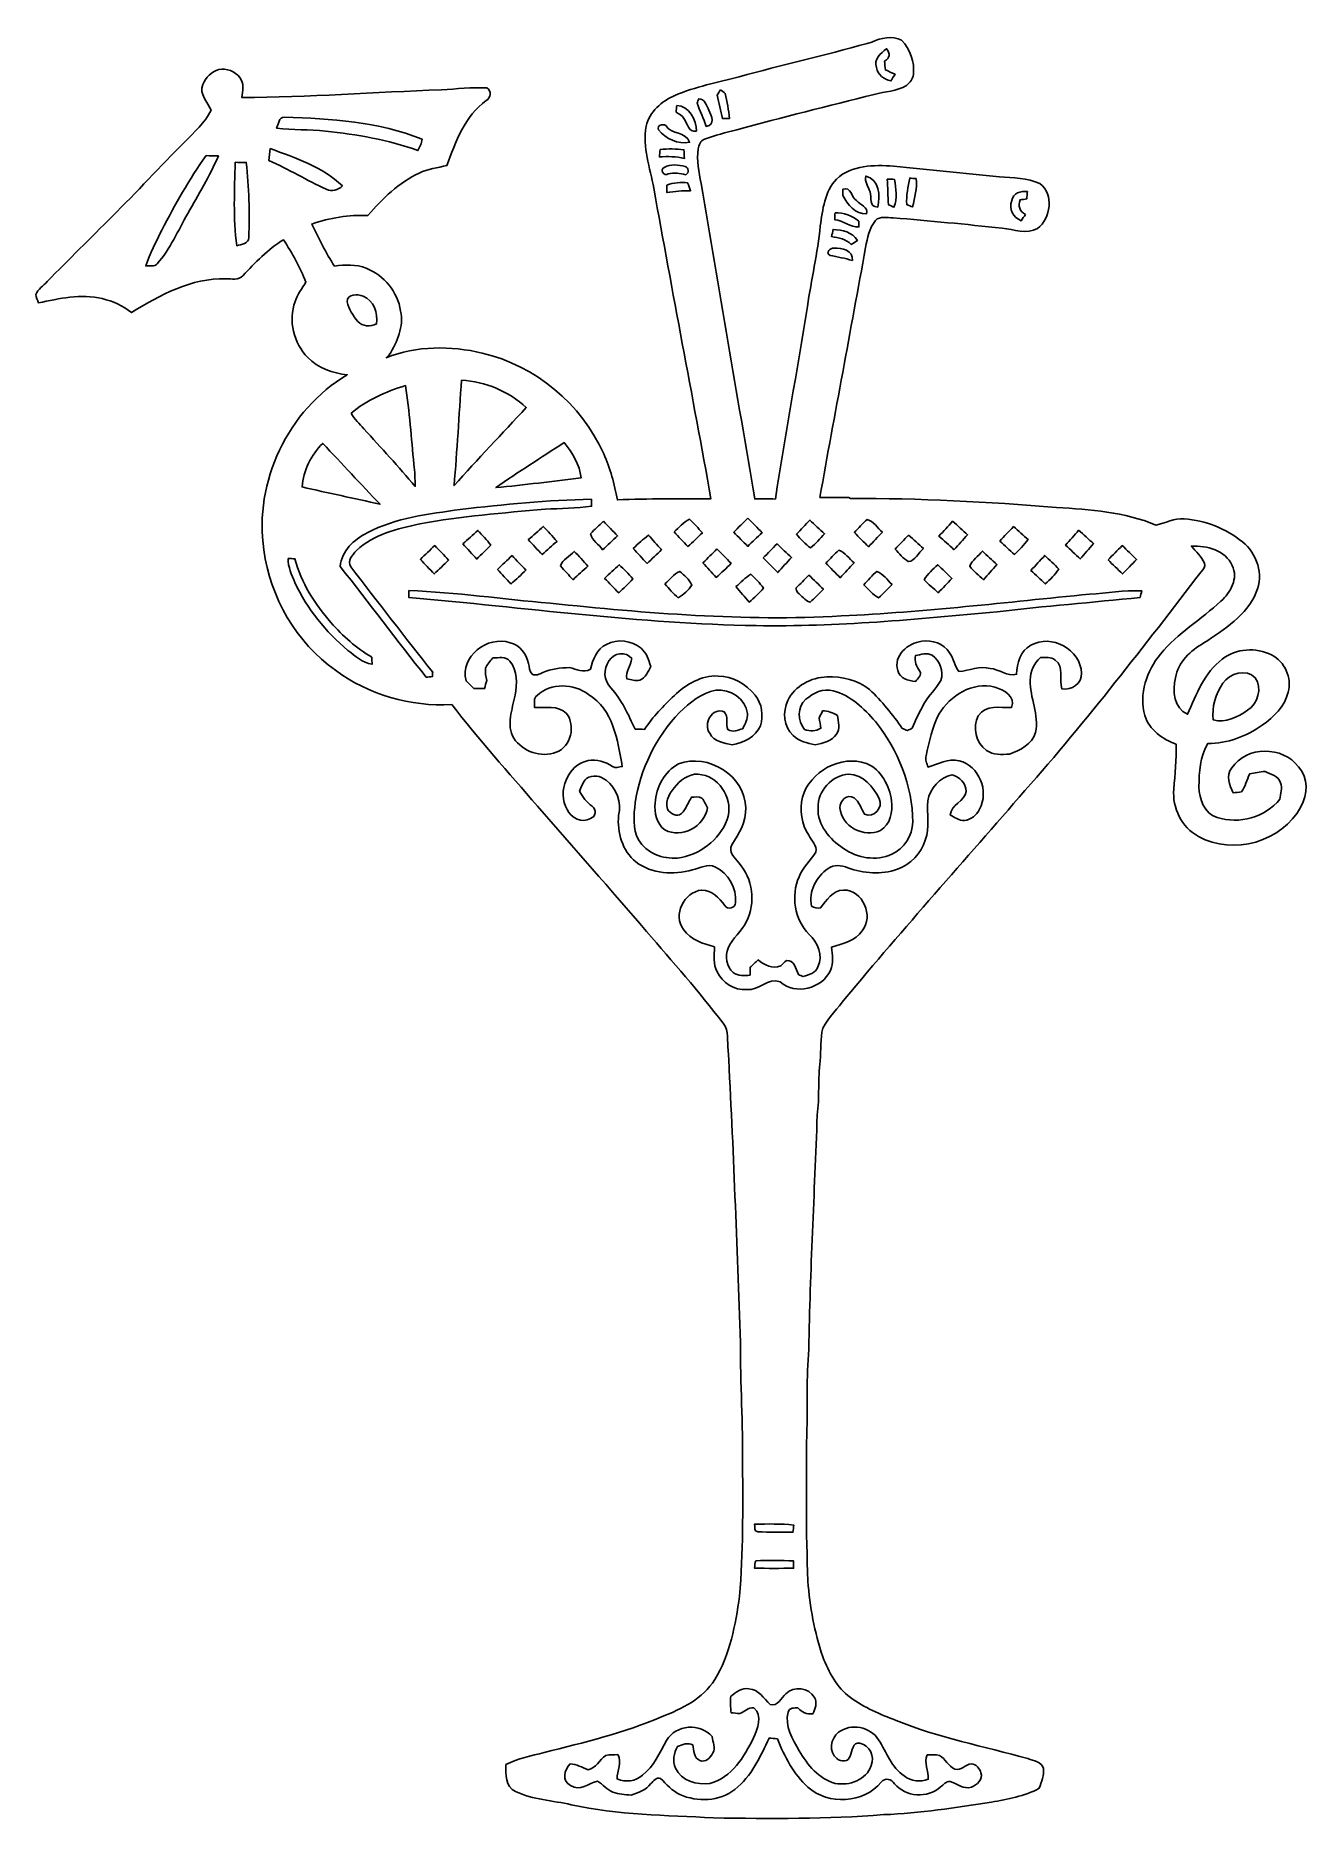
# Model space of a CAD drawing. Header units: centimetres. Extents: x -9.5 to 9.5, y -13.3 to 13.3.
import ezdxf

# ---------------------------------------------------------------- set-up
doc = ezdxf.new("R2010")
doc.units = ezdxf.units.CM
doc.header["$MEASUREMENT"] = 0
doc.layers.add('Camada 1', color=7, linetype='Continuous')

msp = doc.modelspace()

# ---------------------------------------------------------------- linework, layer by layer
at = {"layer": 'Camada 1', "color": 156}
for points, knots in [([(2.99931, 13.21893), (3.13124, 13.28984), (3.30341, 13.31736), (3.44134, 13.24821), (3.44134, 13.24821), (3.57152, 13.11557), (3.63714, 12.9226), (3.61667, 12.7381), (3.61667, 12.7381), (3.6089, 12.67213), (3.56551, 12.61497), (3.5133, 12.57652), (3.5133, 12.57652), (3.36973, 12.48409), (3.19193, 12.48727), (3.03176, 12.44211), (3.03176, 12.44211), (2.34843, 12.2682), (1.66334, 12.10027), (0.98283, 11.91436), (0.98283, 11.91436), (0.82125, 11.87167), (0.65899, 11.8304), (0.50236, 11.77254), (0.50236, 11.77254), (0.44026, 11.75455), (0.42016, 11.68329), (0.40674, 11.62755), (0.40674, 11.62755), (0.38169, 11.4554), (0.42016, 11.28289), (0.45084, 11.11426), (0.45084, 11.11426), (0.71613, 9.54511), (0.98531, 7.97665), (1.2513, 6.40785), (1.2513, 6.40785), (1.35361, 6.40856), (1.45625, 6.40785), (1.55857, 6.40644), (1.55857, 6.40644), (1.71379, 7.36389), (1.87819, 8.31956), (2.03624, 9.27629), (2.03624, 9.27629), (2.09549, 9.67809), (2.18792, 10.07427), (2.22849, 10.47855), (2.22849, 10.47855), (2.26413, 10.72161), (2.29234, 10.99326), (2.4719, 11.17881), (2.4719, 11.17881), (2.69662, 11.39295), (3.0293, 11.38837), (3.31893, 11.37319), (3.31893, 11.37319), (3.84598, 11.31851), (4.37337, 11.2663), (4.90078, 11.21057), (4.90078, 11.21057), (5.10258, 11.19575), (5.31636, 11.19786), (5.50333, 11.11037), (5.50333, 11.11037), (5.72135, 10.95162), (5.66101, 10.59462), (5.46981, 10.43939), (5.46981, 10.43939), (5.30294, 10.3519), (5.1142, 10.42952), (4.93994, 10.44539), (4.93994, 10.44539), (4.39983, 10.50501), (3.85833, 10.5544), (3.31681, 10.60097), (3.31681, 10.60097), (3.22791, 10.60132), (3.12208, 10.63166), (3.05082, 10.56181), (3.05082, 10.56181), (2.96087, 10.4468), (2.93334, 10.29863), (2.90371, 10.15929), (2.90371, 10.15929), (2.68111, 8.9154), (2.44333, 7.67432), (2.2225, 6.43008), (2.2225, 6.43008), (2.36607, 6.42902), (2.5093, 6.42866), (2.65289, 6.42972), (2.65289, 6.42972), (2.65289, 6.42972), (2.67757, 6.41208), (2.67757, 6.41208), (2.67757, 6.41208), (3.70311, 6.4216), (4.72756, 6.36376), (5.7492, 6.28015), (5.7492, 6.28015), (6.25086, 6.2484), (6.76556, 6.21488), (7.2344, 6.01698), (7.2344, 6.01698), (7.37481, 6.04872), (7.50851, 6.12104), (7.65668, 6.10904), (7.65668, 6.10904), (7.97102, 6.08965), (8.27722, 5.96511), (8.52311, 5.76896), (8.52311, 5.76896), (8.73972, 5.59647), (8.84802, 5.27861), (8.7309, 5.0186), (8.7309, 5.0186), (8.58767, 4.66936), (8.25429, 4.45628), (7.94878, 4.26154), (7.94878, 4.26154), (7.75511, 4.14231), (7.55896, 3.9765), (7.5251, 3.73768), (7.5251, 3.73768), (7.47959, 3.54329), (7.49687, 3.28719), (7.70607, 3.19617), (7.70607, 3.19617), (7.83624, 3.49179), (7.95689, 3.81635), (8.22289, 4.01884), (8.22289, 4.01884), (8.42892, 4.18041), (8.72489, 4.19629), (8.95702, 4.08305), (8.95702, 4.08305), (9.15423, 3.98285), (9.26429, 3.74015), (9.20433, 3.52602), (9.20433, 3.52602), (9.15775, 3.31257), (8.99159, 3.15207), (8.81803, 3.03283), (8.81803, 3.03283), (8.58237, 2.86526), (8.29802, 2.75978), (8.00698, 2.75836), (8.00698, 2.75836), (7.88987, 2.56645), (7.8761, 2.33398), (7.87541, 2.1149), (7.87541, 2.1149), (7.87788, 1.93216), (7.95231, 1.71272), (8.14634, 1.657), (8.14634, 1.657), (8.47124, 1.54939), (8.86919, 1.6591), (9.0819, 1.93111), (9.0819, 1.93111), (9.09143, 2.01012), (9.12741, 2.09373), (9.09177, 2.17099), (9.09177, 2.17099), (9.06392, 2.27576), (8.94644, 2.30116), (8.86213, 2.34314), (8.86213, 2.34314), (8.78487, 2.33503), (8.70832, 2.32268), (8.63247, 2.30823), (8.63247, 2.30823), (8.58697, 2.22003), (8.56791, 2.11771), (8.50969, 2.03658), (8.50969, 2.03658), (8.47865, 2.03376), (8.41657, 2.02742), (8.38553, 2.02459), (8.38553, 2.02459), (8.32696, 2.13747), (8.27863, 2.2807), (8.36436, 2.3943), (8.36436, 2.3943), (8.58555, 2.72591), (9.12566, 2.72661), (9.35989, 2.40982), (9.35989, 2.40982), (9.50629, 2.24861), (9.501, 1.99848), (9.39623, 1.81715), (9.39623, 1.81715), (9.11684, 1.29292), (8.38517, 1.08479), (7.86835, 1.37337), (7.86835, 1.37337), (7.61824, 1.50707), (7.4736, 1.79846), (7.50076, 2.07822), (7.50076, 2.07822), (7.51769, 2.30152), (7.54486, 2.52482), (7.53463, 2.74954), (7.53463, 2.74954), (7.33178, 2.82187), (7.13458, 2.96298), (7.06895, 3.17675), (7.06895, 3.17675), (6.97476, 3.49708), (7.09471, 3.84527), (7.30355, 4.09397), (7.30355, 4.09397), (7.55791, 4.40655), (7.91279, 4.61044), (8.20384, 4.88385), (8.20384, 4.88385), (8.34248, 5.01297), (8.46878, 5.22464), (8.3714, 5.41301), (8.3714, 5.41301), (8.27017, 5.64268), (7.99287, 5.71183), (7.76393, 5.70371), (7.76393, 5.70371), (7.83166, 5.62256), (7.91138, 5.54743), (7.9576, 5.45076), (7.9576, 5.45076), (7.97842, 5.40032), (7.93643, 5.3601), (7.91033, 5.322), (7.91033, 5.322), (7.05731, 4.21569), (6.20781, 3.10373), (5.27967, 2.05809), (5.27967, 2.05809), (4.38679, 1.02376), (3.4738, 0.00669), (2.60032, -1.04422), (2.60032, -1.04422), (2.48742, -1.18921), (2.35832, -1.32503), (2.2673, -1.48519), (2.2673, -1.48519), (2.22425, -1.64429), (2.24401, -1.81186), (2.22462, -1.97414), (2.22462, -1.97414), (2.19533, -2.24401), (2.2165, -2.51636), (2.18298, -2.78589), (2.18298, -2.78589), (2.14277, -3.94794), (2.07539, -5.10928), (2.05739, -6.27203), (2.05739, -6.27203), (2.01753, -6.69607), (2.04611, -7.12294), (2.02671, -7.54803), (2.02671, -7.54803), (2.01999, -8.27617), (2.014, -9.00499), (2.04399, -9.73242), (2.04399, -9.73242), (2.07256, -10.1159), (2.14312, -10.4976), (2.26625, -10.86272), (2.26625, -10.86272), (2.35408, -11.09203), (2.47614, -11.32134), (2.67794, -11.46986), (2.67794, -11.46986), (2.8829, -11.62402), (3.12384, -11.71857), (3.36055, -11.81276), (3.36055, -11.81276), (3.99413, -12.07028), (4.66865, -12.1987), (5.32518, -12.38179), (5.32518, -12.38179), (5.40878, -12.41248), (5.52803, -12.42871), (5.55907, -12.52677), (5.55907, -12.52677), (5.56541, -12.62944), (5.52662, -12.72716), (5.49451, -12.82312), (5.49451, -12.82312), (5.27473, -12.94448), (5.02355, -12.98363), (4.78048, -13.0316), (4.78048, -13.0316), (4.2478, -13.10922), (3.7151, -13.20024), (3.17605, -13.21717), (3.17605, -13.21717), (2.33186, -13.28702), (1.48342, -13.27643), (0.63712, -13.26656), (0.63712, -13.26656), (-0.0716, -13.22317), (-0.7888, -13.22882), (-1.48449, -13.069), (-1.48449, -13.069), (-1.76176, -13.00514), (-2.05705, -12.99632), (-2.31668, -12.8711), (-2.31668, -12.8711), (-2.46839, -12.80159), (-2.46556, -12.61251), (-2.45886, -12.4714), (-2.45886, -12.4714), (-2.28141, -12.37473), (-2.07997, -12.34193), (-1.88736, -12.28936), (-1.88736, -12.28936), (-1.29645, -12.13943), (-0.69778, -12.00255), (-0.13757, -11.75702), (-0.13757, -11.75702), (0.1644, -11.63954), (0.478, -11.48608), (0.65651, -11.20245), (0.65651, -11.20245), (0.88582, -10.82886), (0.96237, -10.38647), (1.0241, -9.95927), (1.0241, -9.95927), (1.08126, -9.3105), (1.07102, -8.65857), (1.07068, -8.0077), (1.07068, -8.0077), (1.07492, -7.39598), (1.03681, -6.78602), (1.03681, -6.17466), (1.03681, -6.17466), (0.98565, -4.72227), (0.93451, -3.26955), (0.85514, -1.81856), (0.85514, -1.81856), (0.8329, -1.6831), (0.877, -1.52435), (0.77823, -1.41252), (0.77823, -1.41252), (0.42121, -0.93768), (0.02363, -0.4953), (-0.36054, -0.04304), (-0.36054, -0.04304), (-0.90099, 0.58242), (-1.44638, 1.20368), (-1.99036, 1.82597), (-1.99036, 1.82597), (-2.42217, 2.32621), (-2.86315, 2.8201), (-3.26813, 3.34256), (-3.26813, 3.34256), (-3.88126, 3.30341), (-4.50814, 3.48614), (-5.00238, 3.85197), (-5.00238, 3.85197), (-5.58341, 4.26966), (-5.97712, 4.93676), (-6.06882, 5.6462), (-6.06882, 5.6462), (-6.22053, 6.65973), (-5.70723, 7.73677), (-4.82564, 8.25887), (-4.82564, 8.25887), (-5.04084, 8.28428), (-5.26133, 8.35659), (-5.41408, 8.51746), (-5.41408, 8.51746), (-5.62434, 8.73089), (-5.71005, 9.06709), (-5.60246, 9.35037), (-5.60246, 9.35037), (-5.57176, 9.45832), (-5.49733, 9.54475), (-5.4423, 9.64035), (-5.4423, 9.64035), (-5.52908, 9.86225), (-5.6462, 10.07392), (-5.77673, 10.27359), (-5.77673, 10.27359), (-6.0092, 10.13106), (-6.19865, 9.93316), (-6.38422, 9.73596), (-6.38422, 9.73596), (-6.4463, 9.66187), (-6.55072, 9.69644), (-6.63363, 9.69044), (-6.63363, 9.69044), (-7.14974, 9.70633), (-7.61858, 9.4495), (-8.04474, 9.18703), (-8.04474, 9.18703), (-8.29945, 9.39447), (-8.63987, 9.45727), (-8.9602, 9.41563), (-8.9602, 9.41563), (-9.1193, 9.40152), (-9.27417, 9.36096), (-9.43081, 9.33309), (-9.43081, 9.33309), (-9.44633, 9.3733), (-9.46008, 9.41422), (-9.47173, 9.4555), (-9.47173, 9.4555), (-9.43751, 9.53805), (-9.35672, 9.58673), (-9.29887, 9.65059), (-9.29887, 9.65059), (-8.97925, 9.97726), (-8.65363, 10.29687), (-8.33154, 10.62073), (-8.33154, 10.62073), (-7.96431, 10.98373), (-7.61717, 11.36614), (-7.25099, 11.73056), (-7.25099, 11.73056), (-7.10881, 11.87873), (-6.94372, 12.0149), (-6.85694, 12.20611), (-6.85694, 12.20611), (-6.90279, 12.32852), (-7.04461, 12.44776), (-6.97688, 12.58746), (-6.97688, 12.58746), (-6.94124, 12.69576), (-6.84988, 12.77972), (-6.74158, 12.81253), (-6.74158, 12.81253), (-6.62481, 12.83757), (-6.50098, 12.78466), (-6.42549, 12.69471), (-6.42549, 12.69471), (-6.36128, 12.60615), (-6.37962, 12.49326), (-6.39726, 12.39273), (-6.39726, 12.39273), (-5.40419, 12.39943), (-4.41325, 12.47386), (-3.42123, 12.51055), (-3.42123, 12.51055), (-3.19546, 12.5229), (-2.96898, 12.54971), (-2.7425, 12.53842), (-2.7425, 12.53842), (-2.67124, 12.49503), (-2.68252, 12.38814), (-2.75342, 12.35039), (-2.75342, 12.35039), (-3.07128, 12.12038), (-3.20993, 11.73444), (-3.33869, 11.38025), (-3.33869, 11.38025), (-3.47802, 11.34779), (-3.62303, 11.33122), (-3.75355, 11.26842), (-3.75355, 11.26842), (-4.05553, 11.12343), (-4.30176, 10.88848), (-4.5166, 10.63554), (-4.5166, 10.63554), (-4.80165, 10.64401), (-5.08494, 10.60414), (-5.3541, 10.50783), (-5.3541, 10.50783), (-5.24262, 10.29793), (-5.14879, 10.07497), (-5.01402, 9.87954), (-5.01402, 9.87954), (-4.85668, 9.90458), (-4.69335, 9.90952), (-4.54306, 9.84708), (-4.54306, 9.84708), (-4.27531, 9.74583), (-4.07212, 9.49395), (-4.02943, 9.21066), (-4.02943, 9.21066), (-3.97968, 8.97819), (-4.08199, 8.74994), (-4.19981, 8.55521), (-4.19981, 8.55521), (-4.19981, 8.55521), (-4.24497, 8.51323), (-4.24497, 8.51323), (-4.24497, 8.51323), (-3.79306, 8.69385), (-3.28117, 8.69703), (-2.81235, 8.58202), (-2.81235, 8.58202), (-2.0186, 8.39927), (-1.33103, 7.82355), (-1.00117, 7.0806), (-1.00117, 7.0806), (-0.9024, 6.86187), (-0.83996, 6.62869), (-0.79762, 6.39302), (-0.79762, 6.39302), (-0.33267, 6.41526), (0.13299, 6.40715), (0.59831, 6.41066), (0.59831, 6.41066), (0.32032, 7.95549), (0.02151, 9.49642), (-0.25364, 11.04159), (-0.25364, 11.04159), (-0.30868, 11.34674), (-0.42721, 11.6526), (-0.36971, 11.96692), (-0.36971, 11.96692), (-0.32103, 12.18247), (-0.13687, 12.3384), (0.05856, 12.42341), (0.05856, 12.42341), (0.36547, 12.55853), (0.69778, 12.61886), (1.01988, 12.70528), (1.01988, 12.70528), (1.65381, 12.87674), (2.29376, 13.02561), (2.92629, 13.20129), (2.92629, 13.20129), (2.94464, 13.20587), (2.98097, 13.21435), (2.99931, 13.21893)], [0, 0, 0, 0, 0.0075188, 0.0075188, 0.0075188, 0.0075188, 0.01503759, 0.01503759, 0.01503759, 0.01503759, 0.02255639, 0.02255639, 0.02255639, 0.02255639, 0.03007519, 0.03007519, 0.03007519, 0.03007519, 0.03759398, 0.03759398, 0.03759398, 0.03759398, 0.04511278, 0.04511278, 0.04511278, 0.04511278, 0.05263158, 0.05263158, 0.05263158, 0.05263158, 0.06015038, 0.06015038, 0.06015038, 0.06015038, 0.06766917, 0.06766917, 0.06766917, 0.06766917, 0.07518797, 0.07518797, 0.07518797, 0.07518797, 0.08270677, 0.08270677, 0.08270677, 0.08270677, 0.09022556, 0.09022556, 0.09022556, 0.09022556, 0.09774436, 0.09774436, 0.09774436, 0.09774436, 0.10526316, 0.10526316, 0.10526316, 0.10526316, 0.11278195, 0.11278195, 0.11278195, 0.11278195, 0.12030075, 0.12030075, 0.12030075, 0.12030075, 0.12781955, 0.12781955, 0.12781955, 0.12781955, 0.13533835, 0.13533835, 0.13533835, 0.13533835, 0.14285714, 0.14285714, 0.14285714, 0.14285714, 0.15037594, 0.15037594, 0.15037594, 0.15037594, 0.15789474, 0.15789474, 0.15789474, 0.15789474, 0.16541353, 0.16541353, 0.16541353, 0.16541353, 0.17293233, 0.17293233, 0.17293233, 0.17293233, 0.18045113, 0.18045113, 0.18045113, 0.18045113, 0.18796992, 0.18796992, 0.18796992, 0.18796992, 0.19548872, 0.19548872, 0.19548872, 0.19548872, 0.20300752, 0.20300752, 0.20300752, 0.20300752, 0.21052632, 0.21052632, 0.21052632, 0.21052632, 0.21804511, 0.21804511, 0.21804511, 0.21804511, 0.22556391, 0.22556391, 0.22556391, 0.22556391, 0.23308271, 0.23308271, 0.23308271, 0.23308271, 0.2406015, 0.2406015, 0.2406015, 0.2406015, 0.2481203, 0.2481203, 0.2481203, 0.2481203, 0.2556391, 0.2556391, 0.2556391, 0.2556391, 0.26315789, 0.26315789, 0.26315789, 0.26315789, 0.27067669, 0.27067669, 0.27067669, 0.27067669, 0.27819549, 0.27819549, 0.27819549, 0.27819549, 0.28571429, 0.28571429, 0.28571429, 0.28571429, 0.29323308, 0.29323308, 0.29323308, 0.29323308, 0.30075188, 0.30075188, 0.30075188, 0.30075188, 0.30827068, 0.30827068, 0.30827068, 0.30827068, 0.31578947, 0.31578947, 0.31578947, 0.31578947, 0.32330827, 0.32330827, 0.32330827, 0.32330827, 0.33082707, 0.33082707, 0.33082707, 0.33082707, 0.33834586, 0.33834586, 0.33834586, 0.33834586, 0.34586466, 0.34586466, 0.34586466, 0.34586466, 0.35338346, 0.35338346, 0.35338346, 0.35338346, 0.36090226, 0.36090226, 0.36090226, 0.36090226, 0.36842105, 0.36842105, 0.36842105, 0.36842105, 0.37593985, 0.37593985, 0.37593985, 0.37593985, 0.38345865, 0.38345865, 0.38345865, 0.38345865, 0.39097744, 0.39097744, 0.39097744, 0.39097744, 0.39849624, 0.39849624, 0.39849624, 0.39849624, 0.40601504, 0.40601504, 0.40601504, 0.40601504, 0.41353383, 0.41353383, 0.41353383, 0.41353383, 0.42105263, 0.42105263, 0.42105263, 0.42105263, 0.42857143, 0.42857143, 0.42857143, 0.42857143, 0.43609023, 0.43609023, 0.43609023, 0.43609023, 0.44360902, 0.44360902, 0.44360902, 0.44360902, 0.45112782, 0.45112782, 0.45112782, 0.45112782, 0.45864662, 0.45864662, 0.45864662, 0.45864662, 0.46616541, 0.46616541, 0.46616541, 0.46616541, 0.47368421, 0.47368421, 0.47368421, 0.47368421, 0.48120301, 0.48120301, 0.48120301, 0.48120301, 0.4887218, 0.4887218, 0.4887218, 0.4887218, 0.4962406, 0.4962406, 0.4962406, 0.4962406, 0.5037594, 0.5037594, 0.5037594, 0.5037594, 0.5112782, 0.5112782, 0.5112782, 0.5112782, 0.51879699, 0.51879699, 0.51879699, 0.51879699, 0.52631579, 0.52631579, 0.52631579, 0.52631579, 0.53383459, 0.53383459, 0.53383459, 0.53383459, 0.54135338, 0.54135338, 0.54135338, 0.54135338, 0.54887218, 0.54887218, 0.54887218, 0.54887218, 0.55639098, 0.55639098, 0.55639098, 0.55639098, 0.56390977, 0.56390977, 0.56390977, 0.56390977, 0.57142857, 0.57142857, 0.57142857, 0.57142857, 0.57894737, 0.57894737, 0.57894737, 0.57894737, 0.58646617, 0.58646617, 0.58646617, 0.58646617, 0.59398496, 0.59398496, 0.59398496, 0.59398496, 0.60150376, 0.60150376, 0.60150376, 0.60150376, 0.60902256, 0.60902256, 0.60902256, 0.60902256, 0.61654135, 0.61654135, 0.61654135, 0.61654135, 0.62406015, 0.62406015, 0.62406015, 0.62406015, 0.63157895, 0.63157895, 0.63157895, 0.63157895, 0.63909774, 0.63909774, 0.63909774, 0.63909774, 0.64661654, 0.64661654, 0.64661654, 0.64661654, 0.65413534, 0.65413534, 0.65413534, 0.65413534, 0.66165414, 0.66165414, 0.66165414, 0.66165414, 0.66917293, 0.66917293, 0.66917293, 0.66917293, 0.67669173, 0.67669173, 0.67669173, 0.67669173, 0.68421053, 0.68421053, 0.68421053, 0.68421053, 0.69172932, 0.69172932, 0.69172932, 0.69172932, 0.69924812, 0.69924812, 0.69924812, 0.69924812, 0.70676692, 0.70676692, 0.70676692, 0.70676692, 0.71428571, 0.71428571, 0.71428571, 0.71428571, 0.72180451, 0.72180451, 0.72180451, 0.72180451, 0.72932331, 0.72932331, 0.72932331, 0.72932331, 0.73684211, 0.73684211, 0.73684211, 0.73684211, 0.7443609, 0.7443609, 0.7443609, 0.7443609, 0.7518797, 0.7518797, 0.7518797, 0.7518797, 0.7593985, 0.7593985, 0.7593985, 0.7593985, 0.76691729, 0.76691729, 0.76691729, 0.76691729, 0.77443609, 0.77443609, 0.77443609, 0.77443609, 0.78195489, 0.78195489, 0.78195489, 0.78195489, 0.78947368, 0.78947368, 0.78947368, 0.78947368, 0.79699248, 0.79699248, 0.79699248, 0.79699248, 0.80451128, 0.80451128, 0.80451128, 0.80451128, 0.81203008, 0.81203008, 0.81203008, 0.81203008, 0.81954887, 0.81954887, 0.81954887, 0.81954887, 0.82706767, 0.82706767, 0.82706767, 0.82706767, 0.83458647, 0.83458647, 0.83458647, 0.83458647, 0.84210526, 0.84210526, 0.84210526, 0.84210526, 0.84962406, 0.84962406, 0.84962406, 0.84962406, 0.85714286, 0.85714286, 0.85714286, 0.85714286, 0.86466165, 0.86466165, 0.86466165, 0.86466165, 0.87218045, 0.87218045, 0.87218045, 0.87218045, 0.87969925, 0.87969925, 0.87969925, 0.87969925, 0.88721805, 0.88721805, 0.88721805, 0.88721805, 0.89473684, 0.89473684, 0.89473684, 0.89473684, 0.90225564, 0.90225564, 0.90225564, 0.90225564, 0.90977444, 0.90977444, 0.90977444, 0.90977444, 0.91729323, 0.91729323, 0.91729323, 0.91729323, 0.92481203, 0.92481203, 0.92481203, 0.92481203, 0.93233083, 0.93233083, 0.93233083, 0.93233083, 0.93984962, 0.93984962, 0.93984962, 0.93984962, 0.94736842, 0.94736842, 0.94736842, 0.94736842, 0.95488722, 0.95488722, 0.95488722, 0.95488722, 0.96240602, 0.96240602, 0.96240602, 0.96240602, 0.96992481, 0.96992481, 0.96992481, 0.96992481, 0.97744361, 0.97744361, 0.97744361, 0.97744361, 0.98496241, 0.98496241, 0.98496241, 0.98496241, 1, 1, 1, 1]), ([(3.0674, 12.84216), (3.0674, 12.84216), (3.0674, 12.84216), (3.0674, 12.84216), (3.0674, 12.84216), (3.08539, 12.73209), (3.17712, 12.66613), (3.28083, 12.64355), (3.28083, 12.64355), (3.29635, 12.66825), (3.32775, 12.71728), (3.34327, 12.74197), (3.34327, 12.74197), (3.2953, 12.76385), (3.24731, 12.78572), (3.19899, 12.80689), (3.19899, 12.80689), (3.19405, 12.85028), (3.19051, 12.89367), (3.18805, 12.93741), (3.18805, 12.93741), (3.27235, 12.98292), (3.27025, 13.0503), (3.21627, 13.12156), (3.21627, 13.12156), (3.13019, 13.05841), (3.01837, 12.96281), (3.0674, 12.84216)], [0, 0, 0, 0, 0.125, 0.125, 0.125, 0.125, 0.25, 0.25, 0.25, 0.25, 0.375, 0.375, 0.375, 0.375, 0.5, 0.5, 0.5, 0.5, 0.625, 0.625, 0.625, 0.625, 0.75, 0.75, 0.75, 0.75, 1, 1, 1, 1]), ([(0.73871, 12.51055), (0.73871, 12.51055), (0.73871, 12.51055), (0.73871, 12.51055), (0.73871, 12.51055), (0.72672, 12.49009), (0.70238, 12.44917), (0.69037, 12.42871), (0.69037, 12.42871), (0.71578, 12.313), (0.74153, 12.19729), (0.76904, 12.08228), (0.76904, 12.08228), (0.80362, 12.08158), (0.83889, 12.08122), (0.87383, 12.08087), (0.87383, 12.08087), (0.86642, 12.20858), (0.83572, 12.3324), (0.81138, 12.45729), (0.81138, 12.45729), (0.78668, 12.47493), (0.7627, 12.49291), (0.73871, 12.51055)], [0, 0, 0, 0, 0.14285714, 0.14285714, 0.14285714, 0.14285714, 0.28571429, 0.28571429, 0.28571429, 0.28571429, 0.42857143, 0.42857143, 0.42857143, 0.42857143, 0.57142857, 0.57142857, 0.57142857, 0.57142857, 0.71428571, 0.71428571, 0.71428571, 0.71428571, 1, 1, 1, 1]), ([(0.08714, 12.27772), (0.08714, 12.27772), (0.08714, 12.27772), (0.08714, 12.27772), (0.08714, 12.27772), (0.08536, 12.25303), (0.08149, 12.20363), (0.07972, 12.17859), (0.07972, 12.17859), (0.11959, 12.14825), (0.16827, 12.12532), (0.19614, 12.08193), (0.19614, 12.08193), (0.25047, 12.00714), (0.25929, 11.87203), (0.38206, 11.89319), (0.38206, 11.89319), (0.37889, 12.06323), (0.27657, 12.26643), (0.08714, 12.27772)], [0, 0, 0, 0, 0.16666667, 0.16666667, 0.16666667, 0.16666667, 0.33333333, 0.33333333, 0.33333333, 0.33333333, 0.5, 0.5, 0.5, 0.5, 0.66666667, 0.66666667, 0.66666667, 0.66666667, 1, 1, 1, 1]), ([(0.39299, 12.313), (0.39299, 12.313), (0.39299, 12.313), (0.39299, 12.313), (0.39299, 12.313), (0.42969, 12.19376), (0.49035, 12.08299), (0.52811, 11.96374), (0.52811, 11.96374), (0.66674, 11.98068), (0.60713, 12.12532), (0.56832, 12.20681), (0.56832, 12.20681), (0.53128, 12.27348), (0.51118, 12.37721), (0.41556, 12.37368), (0.41556, 12.37368), (0.40993, 12.35851), (0.39863, 12.32817), (0.39299, 12.313)], [0, 0, 0, 0, 0.16666667, 0.16666667, 0.16666667, 0.16666667, 0.33333333, 0.33333333, 0.33333333, 0.33333333, 0.5, 0.5, 0.5, 0.5, 0.66666667, 0.66666667, 0.66666667, 0.66666667, 1, 1, 1, 1]), ([(-5.8794, 11.93623), (-5.8794, 11.93623), (-5.8794, 11.93623), (-5.8794, 11.93623), (-5.8794, 11.93623), (-5.63667, 11.91153), (-5.39255, 11.9186), (-5.14984, 11.89354), (-5.14984, 11.89354), (-4.68207, 11.84275), (-4.21428, 11.76513), (-3.77119, 11.60321), (-3.77119, 11.60321), (-3.74685, 11.65789), (-3.71333, 11.71116), (-3.71052, 11.77254), (-3.71052, 11.77254), (-4.35926, 12.03748), (-5.06871, 12.07452), (-5.76014, 12.10344), (-5.76014, 12.10344), (-5.84975, 12.10063), (-5.84588, 11.99585), (-5.8794, 11.93623)], [0, 0, 0, 0, 0.14285714, 0.14285714, 0.14285714, 0.14285714, 0.28571429, 0.28571429, 0.28571429, 0.28571429, 0.42857143, 0.42857143, 0.42857143, 0.42857143, 0.57142857, 0.57142857, 0.57142857, 0.57142857, 0.71428571, 0.71428571, 0.71428571, 0.71428571, 1, 1, 1, 1]), ([(-0.18167, 11.91471), (-0.18167, 11.91471), (-0.18167, 11.91471), (-0.18167, 11.91471), (-0.18167, 11.91471), (-0.08008, 11.77572), (0.10795, 11.69458), (0.27905, 11.72809), (0.27905, 11.72809), (0.22684, 11.88931), (0.00565, 11.83745), (-0.0762, 11.97892), (-0.0762, 11.97892), (-0.12488, 12.00432), (-0.21483, 11.98279), (-0.18167, 11.91471)], [0, 0, 0, 0, 0.2, 0.2, 0.2, 0.2, 0.4, 0.4, 0.4, 0.4, 0.6, 0.6, 0.6, 0.6, 1, 1, 1, 1]), ([(-6.93067, 11.52842), (-6.93067, 11.52842), (-6.93067, 11.52842), (-6.93067, 11.52842), (-6.93067, 11.52842), (-7.17937, 11.17494), (-7.39352, 10.79887), (-7.59071, 10.41505), (-7.59071, 10.41505), (-7.67679, 10.24043), (-7.77309, 10.06933), (-7.8292, 9.88201), (-7.8292, 9.88201), (-7.77275, 9.88942), (-7.69937, 9.86296), (-7.65915, 9.91622), (-7.65915, 9.91622), (-7.46266, 10.1353), (-7.34942, 10.41188), (-7.20336, 10.66447), (-7.20336, 10.66447), (-7.04249, 10.94563), (-6.8774, 11.22538), (-6.74758, 11.52312), (-6.74758, 11.52312), (-6.80861, 11.5256), (-6.86964, 11.52736), (-6.93067, 11.52842)], [0, 0, 0, 0, 0.125, 0.125, 0.125, 0.125, 0.25, 0.25, 0.25, 0.25, 0.375, 0.375, 0.375, 0.375, 0.5, 0.5, 0.5, 0.5, 0.625, 0.625, 0.625, 0.625, 0.75, 0.75, 0.75, 0.75, 1, 1, 1, 1]), ([(-5.97675, 11.63567), (-5.97675, 11.63567), (-5.97675, 11.63567), (-5.97675, 11.63567), (-5.97675, 11.63567), (-5.98346, 11.57498), (-5.98945, 11.51431), (-5.99439, 11.45363), (-5.99439, 11.45363), (-5.70052, 11.32874), (-5.42819, 11.15942), (-5.1382, 11.02677), (-5.1382, 11.02677), (-5.05529, 10.98268), (-4.96147, 11.01372), (-4.89761, 11.07616), (-4.89761, 11.07616), (-5.1936, 11.36332), (-5.59964, 11.49173), (-5.97675, 11.63567)], [0, 0, 0, 0, 0.16666667, 0.16666667, 0.16666667, 0.16666667, 0.33333333, 0.33333333, 0.33333333, 0.33333333, 0.5, 0.5, 0.5, 0.5, 0.66666667, 0.66666667, 0.66666667, 0.66666667, 1, 1, 1, 1]), ([(-0.15945, 11.61979), (-0.15945, 11.61979), (-0.15945, 11.61979), (-0.15945, 11.61979), (-0.15945, 11.61979), (-0.16333, 11.58275), (-0.16722, 11.54571), (-0.17039, 11.50866), (-0.17039, 11.50866), (-0.04585, 11.51678), (0.07937, 11.51678), (0.20143, 11.48644), (0.20143, 11.48644), (0.20072, 11.52948), (0.19861, 11.57216), (0.19543, 11.61485), (0.19543, 11.61485), (0.07761, 11.63002), (-0.04163, 11.63355), (-0.15945, 11.61979)], [0, 0, 0, 0, 0.16666667, 0.16666667, 0.16666667, 0.16666667, 0.33333333, 0.33333333, 0.33333333, 0.33333333, 0.5, 0.5, 0.5, 0.5, 0.66666667, 0.66666667, 0.66666667, 0.66666667, 1, 1, 1, 1]), ([(-6.49639, 11.42823), (-6.49639, 11.42823), (-6.49639, 11.42823), (-6.49639, 11.42823), (-6.49639, 11.42823), (-6.50804, 11.01336), (-6.52709, 10.59602), (-6.47417, 10.18327), (-6.47417, 10.18327), (-6.4082, 10.20692), (-6.29179, 10.2115), (-6.2932, 10.30498), (-6.2932, 10.30498), (-6.27909, 10.67893), (-6.29179, 11.05464), (-6.33236, 11.42682), (-6.33236, 11.42682), (-6.38739, 11.42752), (-6.44207, 11.42823), (-6.49639, 11.42823)], [0, 0, 0, 0, 0.16666667, 0.16666667, 0.16666667, 0.16666667, 0.33333333, 0.33333333, 0.33333333, 0.33333333, 0.5, 0.5, 0.5, 0.5, 0.66666667, 0.66666667, 0.66666667, 0.66666667, 1, 1, 1, 1]), ([(-0.09735, 11.35274), (-0.09735, 11.35274), (-0.09735, 11.35274), (-0.09735, 11.35274), (-0.09735, 11.35274), (-0.17392, 11.32028), (-0.10054, 11.21304), (-0.0381, 11.25431), (-0.0381, 11.25431), (0.04867, 11.28218), (0.13652, 11.26137), (0.22331, 11.24408), (0.22331, 11.24408), (0.27445, 11.27478), (0.27094, 11.34356), (0.21449, 11.36543), (0.21449, 11.36543), (0.11465, 11.39013), (-0.00599, 11.40636), (-0.09735, 11.35274)], [0, 0, 0, 0, 0.16666667, 0.16666667, 0.16666667, 0.16666667, 0.33333333, 0.33333333, 0.33333333, 0.33333333, 0.5, 0.5, 0.5, 0.5, 0.66666667, 0.66666667, 0.66666667, 0.66666667, 1, 1, 1, 1]), ([(2.9711, 10.98973), (2.9711, 10.98973), (2.9711, 10.98973), (2.9711, 10.98973), (2.9711, 10.98973), (2.9972, 10.90118), (2.94993, 10.76219), (3.08609, 10.76113), (3.08609, 10.76113), (3.12208, 10.92729), (3.11185, 11.1774), (2.90617, 11.22186), (2.90617, 11.22186), (2.8889, 11.13542), (2.94286, 11.06592), (2.9711, 10.98973)], [0, 0, 0, 0, 0.2, 0.2, 0.2, 0.2, 0.4, 0.4, 0.4, 0.4, 0.6, 0.6, 0.6, 0.6, 1, 1, 1, 1]), ([(3.22721, 11.17917), (3.22721, 11.17917), (3.22721, 11.17917), (3.22721, 11.17917), (3.22721, 11.17917), (3.23356, 11.05146), (3.23673, 10.92341), (3.2445, 10.7957), (3.2445, 10.7957), (3.26495, 10.78618), (3.30658, 10.76783), (3.32705, 10.75831), (3.32705, 10.75831), (3.37819, 10.89271), (3.36125, 11.03629), (3.33304, 11.17353), (3.33304, 11.17353), (3.30658, 11.17494), (3.25366, 11.17776), (3.22721, 11.17917)], [0, 0, 0, 0, 0.16666667, 0.16666667, 0.16666667, 0.16666667, 0.33333333, 0.33333333, 0.33333333, 0.33333333, 0.5, 0.5, 0.5, 0.5, 0.66666667, 0.66666667, 0.66666667, 0.66666667, 1, 1, 1, 1]), ([(3.51861, 10.79676), (3.51861, 10.79676), (3.51861, 10.79676), (3.51861, 10.79676), (3.51861, 10.79676), (3.54047, 10.7883), (3.58422, 10.7717), (3.60574, 10.76325), (3.60574, 10.76325), (3.63748, 10.90083), (3.67595, 11.04265), (3.6576, 11.18481), (3.6576, 11.18481), (3.63361, 11.18729), (3.58598, 11.19152), (3.56234, 11.19399), (3.56234, 11.19399), (3.53694, 11.06382), (3.50767, 10.92941), (3.51861, 10.79676)], [0, 0, 0, 0, 0.16666667, 0.16666667, 0.16666667, 0.16666667, 0.33333333, 0.33333333, 0.33333333, 0.33333333, 0.5, 0.5, 0.5, 0.5, 0.66666667, 0.66666667, 0.66666667, 0.66666667, 1, 1, 1, 1]), ([(-0.05891, 11.08886), (-0.05891, 11.08886), (-0.05891, 11.08886), (-0.05891, 11.08886), (-0.05891, 11.08886), (-0.05961, 11.05146), (-0.05997, 11.01407), (-0.05961, 10.97632), (-0.05961, 10.97632), (0.05679, 10.9989), (0.17533, 11.00525), (0.29386, 11.0049), (0.29386, 11.0049), (0.28256, 11.04441), (0.26811, 11.08321), (0.25082, 11.12061), (0.25082, 11.12061), (0.14605, 11.14319), (0.04092, 11.1199), (-0.05891, 11.08886)], [0, 0, 0, 0, 0.16666667, 0.16666667, 0.16666667, 0.16666667, 0.33333333, 0.33333333, 0.33333333, 0.33333333, 0.5, 0.5, 0.5, 0.5, 0.66666667, 0.66666667, 0.66666667, 0.66666667, 1, 1, 1, 1]), ([(2.56611, 11.02606), (2.56611, 11.02606), (2.56611, 11.02606), (2.56611, 11.02606), (2.56611, 11.02606), (2.56575, 11.00278), (2.5654, 10.95622), (2.56504, 10.93257), (2.56504, 10.93257), (2.63489, 10.80346), (2.75342, 10.64365), (2.91818, 10.66235), (2.91818, 10.66235), (2.94957, 10.76219), (2.82117, 10.79358), (2.77001, 10.85638), (2.77001, 10.85638), (2.69063, 10.90682), (2.68498, 11.07087), (2.56611, 11.02606)], [0, 0, 0, 0, 0.16666667, 0.16666667, 0.16666667, 0.16666667, 0.33333333, 0.33333333, 0.33333333, 0.33333333, 0.5, 0.5, 0.5, 0.5, 0.66666667, 0.66666667, 0.66666667, 0.66666667, 1, 1, 1, 1]), ([(5.08353, 10.85779), (5.08353, 10.85779), (5.08353, 10.85779), (5.08353, 10.85779), (5.08353, 10.85779), (5.03414, 10.73291), (5.10857, 10.60661), (5.22534, 10.55687), (5.22534, 10.55687), (5.24544, 10.58757), (5.26732, 10.61825), (5.28813, 10.64894), (5.28813, 10.64894), (5.2024, 10.69586), (5.17384, 10.77948), (5.20912, 10.86979), (5.20912, 10.86979), (5.2338, 10.87261), (5.28319, 10.87895), (5.30754, 10.88213), (5.30754, 10.88213), (5.31001, 10.9093), (5.31495, 10.96362), (5.31705, 10.99079), (5.31705, 10.99079), (5.2197, 11.00772), (5.10258, 10.96539), (5.08353, 10.85779)], [0, 0, 0, 0, 0.125, 0.125, 0.125, 0.125, 0.25, 0.25, 0.25, 0.25, 0.375, 0.375, 0.375, 0.375, 0.5, 0.5, 0.5, 0.5, 0.625, 0.625, 0.625, 0.625, 0.75, 0.75, 0.75, 0.75, 1, 1, 1, 1]), ([(2.44934, 10.67611), (2.44934, 10.67611), (2.44934, 10.67611), (2.44934, 10.67611), (2.44934, 10.67611), (2.44722, 10.64153), (2.44544, 10.60696), (2.44369, 10.57239), (2.44369, 10.57239), (2.5714, 10.56428), (2.67723, 10.45139), (2.80353, 10.46514), (2.80353, 10.46514), (2.80317, 10.48596), (2.80246, 10.52794), (2.80212, 10.54911), (2.80212, 10.54911), (2.7051, 10.63483), (2.57774, 10.67716), (2.44934, 10.67611)], [0, 0, 0, 0, 0.16666667, 0.16666667, 0.16666667, 0.16666667, 0.33333333, 0.33333333, 0.33333333, 0.33333333, 0.5, 0.5, 0.5, 0.5, 0.66666667, 0.66666667, 0.66666667, 0.66666667, 1, 1, 1, 1]), ([(2.39783, 10.31945), (2.39783, 10.31945), (2.39783, 10.31945), (2.39783, 10.31945), (2.39783, 10.31945), (2.50296, 10.30323), (2.61196, 10.28206), (2.68993, 10.20303), (2.68993, 10.20303), (2.72133, 10.22208), (2.75237, 10.24149), (2.78236, 10.263), (2.78236, 10.263), (2.70615, 10.38718), (2.55622, 10.42387), (2.41969, 10.42634), (2.41969, 10.42634), (2.41194, 10.39071), (2.40488, 10.35508), (2.39783, 10.31945)], [0, 0, 0, 0, 0.16666667, 0.16666667, 0.16666667, 0.16666667, 0.33333333, 0.33333333, 0.33333333, 0.33333333, 0.5, 0.5, 0.5, 0.5, 0.66666667, 0.66666667, 0.66666667, 0.66666667, 1, 1, 1, 1]), ([(2.37384, 10.04076), (2.37384, 10.04076), (2.37384, 10.04076), (2.37384, 10.04076), (2.37384, 10.04076), (2.48532, 10.01747), (2.59715, 9.99701), (2.70651, 9.9642), (2.70651, 9.9642), (2.72732, 10.11449), (2.54776, 10.15646), (2.43311, 10.14835), (2.43311, 10.14835), (2.37525, 10.15259), (2.29941, 10.08379), (2.37384, 10.04076)], [0, 0, 0, 0, 0.2, 0.2, 0.2, 0.2, 0.4, 0.4, 0.4, 0.4, 0.6, 0.6, 0.6, 0.6, 1, 1, 1, 1]), ([(-4.82669, 9.34931), (-4.82669, 9.34931), (-4.82669, 9.34931), (-4.82669, 9.34931), (-4.82669, 9.34931), (-4.80094, 9.24065), (-4.74132, 9.14047), (-4.66972, 9.05544), (-4.66972, 9.05544), (-4.59563, 8.9796), (-4.48062, 8.96725), (-4.38925, 9.01876), (-4.38925, 9.01876), (-4.36808, 9.17998), (-4.42982, 9.36625), (-4.58857, 9.43327), (-4.58857, 9.43327), (-4.67077, 9.46396), (-4.82635, 9.47278), (-4.82669, 9.34931)], [0, 0, 0, 0, 0.16666667, 0.16666667, 0.16666667, 0.16666667, 0.33333333, 0.33333333, 0.33333333, 0.33333333, 0.5, 0.5, 0.5, 0.5, 0.66666667, 0.66666667, 0.66666667, 0.66666667, 1, 1, 1, 1]), ([(-4.76708, 7.68526), (-4.76708, 7.68526), (-4.76708, 7.68526), (-4.76708, 7.68526), (-4.76708, 7.68526), (-4.72227, 7.59459), (-4.64219, 7.52897), (-4.57694, 7.45384), (-4.57694, 7.45384), (-4.32082, 7.16808), (-4.05765, 6.88833), (-3.81212, 6.59306), (-3.81212, 6.59306), (-3.81423, 6.70418), (-3.8174, 6.81496), (-3.83046, 6.92502), (-3.83046, 6.92502), (-3.87208, 7.31626), (-3.89183, 7.71031), (-3.95922, 8.09872), (-3.95922, 8.09872), (-4.24814, 8.00593), (-4.53565, 7.88634), (-4.76708, 7.68526)], [0, 0, 0, 0, 0.14285714, 0.14285714, 0.14285714, 0.14285714, 0.28571429, 0.28571429, 0.28571429, 0.28571429, 0.42857143, 0.42857143, 0.42857143, 0.42857143, 0.57142857, 0.57142857, 0.57142857, 0.57142857, 0.71428571, 0.71428571, 0.71428571, 0.71428571, 1, 1, 1, 1]), ([(-3.12137, 8.18056), (-3.12137, 8.18056), (-3.12137, 8.18056), (-3.12137, 8.18056), (-3.12137, 8.18056), (-3.1577, 7.65562), (-3.18769, 7.13034), (-3.23249, 6.60576), (-3.23249, 6.60576), (-2.87972, 6.99947), (-2.51741, 7.38363), (-2.15652, 7.76993), (-2.15652, 7.76993), (-2.41935, 8.01369), (-2.76401, 8.15833), (-3.12137, 8.18056)], [0, 0, 0, 0, 0.2, 0.2, 0.2, 0.2, 0.4, 0.4, 0.4, 0.4, 0.6, 0.6, 0.6, 0.6, 1, 1, 1, 1]), ([(-5.49839, 6.58705), (-5.49839, 6.58705), (-5.49839, 6.58705), (-5.49839, 6.58705), (-5.49839, 6.58705), (-5.11174, 6.49639), (-4.72263, 6.41702), (-4.33528, 6.32812), (-4.33528, 6.32812), (-4.62385, 6.62727), (-4.90395, 6.93454), (-5.19077, 7.23511), (-5.19077, 7.23511), (-5.36504, 7.06225), (-5.48252, 6.834), (-5.49839, 6.58705)], [0, 0, 0, 0, 0.2, 0.2, 0.2, 0.2, 0.4, 0.4, 0.4, 0.4, 0.6, 0.6, 0.6, 0.6, 1, 1, 1, 1]), ([(-2.61126, 6.57754), (-2.61126, 6.57754), (-2.61126, 6.57754), (-2.61126, 6.57754), (-2.61126, 6.57754), (-2.18581, 6.61423), (-1.76213, 6.67315), (-1.33772, 6.72146), (-1.33772, 6.72146), (-1.36065, 6.92114), (-1.46402, 7.09719), (-1.59173, 7.24746), (-1.59173, 7.24746), (-1.93428, 7.02802), (-2.274, 6.80473), (-2.61126, 6.57754)], [0, 0, 0, 0, 0.2, 0.2, 0.2, 0.2, 0.4, 0.4, 0.4, 0.4, 0.6, 0.6, 0.6, 0.6, 1, 1, 1, 1]), ([(-3.13972, 6.25086), (-3.13972, 6.25086), (-3.13972, 6.25086), (-3.13972, 6.25086), (-3.13972, 6.25086), (-3.61173, 6.18172), (-4.10104, 6.12985), (-4.52861, 5.90303), (-4.52861, 5.90303), (-4.72263, 5.80073), (-4.91208, 5.63386), (-4.92901, 5.40032), (-4.92901, 5.40032), (-4.50356, 4.84928), (-4.08094, 4.29577), (-3.64983, 3.74931), (-3.64983, 3.74931), (-3.61843, 3.75179), (-3.58705, 3.75425), (-3.55528, 3.75673), (-3.55528, 3.75673), (-3.55423, 3.77296), (-3.55247, 3.80505), (-3.55141, 3.82128), (-3.55141, 3.82128), (-3.96063, 4.34374), (-4.37091, 4.8655), (-4.77026, 5.39537), (-4.77026, 5.39537), (-4.83658, 5.47863), (-4.74274, 5.57564), (-4.68841, 5.63774), (-4.68841, 5.63774), (-4.43159, 5.87691), (-4.0767, 5.96406), (-3.74297, 6.03603), (-3.74297, 6.03603), (-3.12561, 6.14961), (-2.49872, 6.19972), (-1.87395, 6.25403), (-1.87395, 6.25403), (-1.64287, 6.26356), (-1.41145, 6.27238), (-1.18145, 6.29849), (-1.18145, 6.29849), (-1.1818, 6.32459), (-1.18285, 6.37716), (-1.18321, 6.40362), (-1.18321, 6.40362), (-1.83761, 6.39127), (-2.48954, 6.32213), (-3.13972, 6.25086)], [0, 0, 0, 0, 0.07142857, 0.07142857, 0.07142857, 0.07142857, 0.14285714, 0.14285714, 0.14285714, 0.14285714, 0.21428571, 0.21428571, 0.21428571, 0.21428571, 0.28571429, 0.28571429, 0.28571429, 0.28571429, 0.35714286, 0.35714286, 0.35714286, 0.35714286, 0.42857143, 0.42857143, 0.42857143, 0.42857143, 0.5, 0.5, 0.5, 0.5, 0.57142857, 0.57142857, 0.57142857, 0.57142857, 0.64285714, 0.64285714, 0.64285714, 0.64285714, 0.71428571, 0.71428571, 0.71428571, 0.71428571, 0.78571429, 0.78571429, 0.78571429, 0.78571429, 0.85714286, 0.85714286, 0.85714286, 0.85714286, 1, 1, 1, 1]), ([(1.14723, 6.1214), (1.14723, 6.1214), (1.14723, 6.1214), (1.14723, 6.1214), (1.14723, 6.1214), (1.07738, 6.05048), (1.00646, 5.98099), (0.93768, 5.90937), (0.93768, 5.90937), (1.00787, 5.83952), (1.07738, 5.76896), (1.14828, 5.69948), (1.14828, 5.69948), (1.21637, 5.77003), (1.28834, 5.83635), (1.36136, 5.90196), (1.36136, 5.90196), (1.29117, 5.97641), (1.22166, 6.05155), (1.14723, 6.1214)], [0, 0, 0, 0, 0.16666667, 0.16666667, 0.16666667, 0.16666667, 0.33333333, 0.33333333, 0.33333333, 0.33333333, 0.5, 0.5, 0.5, 0.5, 0.66666667, 0.66666667, 0.66666667, 0.66666667, 1, 1, 1, 1]), ([(-3.10161, 5.73863), (-3.10161, 5.73863), (-3.10161, 5.73863), (-3.10161, 5.73863), (-3.10161, 5.73863), (-3.03388, 5.66137), (-2.96403, 5.58623), (-2.89382, 5.51074), (-2.89382, 5.51074), (-2.82575, 5.58095), (-2.75201, 5.64515), (-2.68639, 5.71746), (-2.68639, 5.71746), (-2.73931, 5.79966), (-2.8141, 5.86493), (-2.87796, 5.93831), (-2.87796, 5.93831), (-2.95134, 5.87058), (-3.02612, 5.80424), (-3.10161, 5.73863)], [0, 0, 0, 0, 0.16666667, 0.16666667, 0.16666667, 0.16666667, 0.33333333, 0.33333333, 0.33333333, 0.33333333, 0.5, 0.5, 0.5, 0.5, 0.66666667, 0.66666667, 0.66666667, 0.66666667, 1, 1, 1, 1]), ([(-2.12583, 5.80002), (-2.12583, 5.80002), (-2.12583, 5.80002), (-2.12583, 5.80002), (-2.12583, 5.80002), (-2.05809, 5.72452), (-1.98895, 5.65009), (-1.91769, 5.57776), (-1.91769, 5.57776), (-1.84467, 5.64373), (-1.77165, 5.70971), (-1.69757, 5.77497), (-1.69757, 5.77497), (-1.7653, 5.85045), (-1.83339, 5.92559), (-1.90358, 5.99863), (-1.90358, 5.99863), (-1.97555, 5.93019), (-2.04927, 5.86351), (-2.12583, 5.80002)], [0, 0, 0, 0, 0.16666667, 0.16666667, 0.16666667, 0.16666667, 0.33333333, 0.33333333, 0.33333333, 0.33333333, 0.5, 0.5, 0.5, 0.5, 0.66666667, 0.66666667, 0.66666667, 0.66666667, 1, 1, 1, 1]), ([(-1.00612, 6.07377), (-1.00612, 6.07377), (-1.00612, 6.07377), (-1.00612, 6.07377), (-1.00612, 6.07377), (-1.07102, 6.01239), (-1.13982, 5.95453), (-1.19591, 5.88468), (-1.19591, 5.88468), (-1.17298, 5.7866), (-1.07421, 5.7284), (-1.01706, 5.64938), (-1.01706, 5.64938), (-0.94297, 5.71887), (-0.86888, 5.78838), (-0.7934, 5.85681), (-0.7934, 5.85681), (-0.86395, 5.92949), (-0.93345, 6.00321), (-1.00612, 6.07377)], [0, 0, 0, 0, 0.16666667, 0.16666667, 0.16666667, 0.16666667, 0.33333333, 0.33333333, 0.33333333, 0.33333333, 0.5, 0.5, 0.5, 0.5, 0.66666667, 0.66666667, 0.66666667, 0.66666667, 1, 1, 1, 1]), ([(-0.56127, 5.67019), (-0.56127, 5.67019), (-0.56127, 5.67019), (-0.56127, 5.67019), (-0.56127, 5.67019), (-0.49283, 5.59469), (-0.42403, 5.5199), (-0.35524, 5.44547), (-0.35524, 5.44547), (-0.28187, 5.5132), (-0.20849, 5.58095), (-0.13828, 5.65185), (-0.13828, 5.65185), (-0.2046, 5.72275), (-0.26987, 5.79472), (-0.33372, 5.86739), (-0.33372, 5.86739), (-0.41205, 5.80424), (-0.48682, 5.73758), (-0.56127, 5.67019)], [0, 0, 0, 0, 0.16666667, 0.16666667, 0.16666667, 0.16666667, 0.33333333, 0.33333333, 0.33333333, 0.33333333, 0.5, 0.5, 0.5, 0.5, 0.66666667, 0.66666667, 0.66666667, 0.66666667, 1, 1, 1, 1]), ([(0.04726, 5.91538), (0.04726, 5.91538), (0.04726, 5.91538), (0.04726, 5.91538), (0.04726, 5.91538), (0.11677, 5.8427), (0.18625, 5.76967), (0.25471, 5.69595), (0.25471, 5.69595), (0.32666, 5.76509), (0.39899, 5.83352), (0.47201, 5.90161), (0.47201, 5.90161), (0.40852, 5.97076), (0.34854, 6.04343), (0.27622, 6.1034), (0.27622, 6.1034), (0.18486, 6.06248), (0.12347, 5.97746), (0.04726, 5.91538)], [0, 0, 0, 0, 0.16666667, 0.16666667, 0.16666667, 0.16666667, 0.33333333, 0.33333333, 0.33333333, 0.33333333, 0.5, 0.5, 0.5, 0.5, 0.66666667, 0.66666667, 0.66666667, 0.66666667, 1, 1, 1, 1]), ([(1.87218, 5.8815), (1.87218, 5.8815), (1.87218, 5.8815), (1.87218, 5.8815), (1.87218, 5.8815), (1.9364, 5.80777), (2.00306, 5.73475), (2.08385, 5.67831), (2.08385, 5.67831), (2.16181, 5.7397), (2.22603, 5.81554), (2.29305, 5.88785), (2.29305, 5.88785), (2.21826, 5.95417), (2.14453, 6.02192), (2.07291, 6.09141), (2.07291, 6.09141), (2.00625, 6.02085), (1.93957, 5.951), (1.87218, 5.8815)], [0, 0, 0, 0, 0.16666667, 0.16666667, 0.16666667, 0.16666667, 0.33333333, 0.33333333, 0.33333333, 0.33333333, 0.5, 0.5, 0.5, 0.5, 0.66666667, 0.66666667, 0.66666667, 0.66666667, 1, 1, 1, 1]), ([(2.73649, 5.9069), (2.73649, 5.9069), (2.73649, 5.9069), (2.73649, 5.9069), (2.73649, 5.9069), (2.80599, 5.83423), (2.8776, 5.76367), (2.94957, 5.69348), (2.94957, 5.69348), (3.01625, 5.76721), (3.08468, 5.83917), (3.15419, 5.91007), (3.15419, 5.91007), (3.08186, 5.97429), (3.02436, 6.07484), (2.92876, 6.10022), (2.92876, 6.10022), (2.85679, 6.04414), (2.8007, 5.9711), (2.73649, 5.9069)], [0, 0, 0, 0, 0.16666667, 0.16666667, 0.16666667, 0.16666667, 0.33333333, 0.33333333, 0.33333333, 0.33333333, 0.5, 0.5, 0.5, 0.5, 0.66666667, 0.66666667, 0.66666667, 0.66666667, 1, 1, 1, 1]), ([(3.54576, 5.8688), (3.54576, 5.8688), (3.54576, 5.8688), (3.54576, 5.8688), (3.54576, 5.8688), (3.4798, 5.79825), (3.41241, 5.7291), (3.34573, 5.65962), (3.34573, 5.65962), (3.40501, 5.59223), (3.46428, 5.52309), (3.54012, 5.47299), (3.54012, 5.47299), (3.64455, 5.48286), (3.69288, 5.60458), (3.76731, 5.66773), (3.76731, 5.66773), (3.69288, 5.73439), (3.6202, 5.80248), (3.54576, 5.8688)], [0, 0, 0, 0, 0.16666667, 0.16666667, 0.16666667, 0.16666667, 0.33333333, 0.33333333, 0.33333333, 0.33333333, 0.5, 0.5, 0.5, 0.5, 0.66666667, 0.66666667, 0.66666667, 0.66666667, 1, 1, 1, 1]), ([(3.99625, 5.85399), (3.99625, 5.85399), (3.99625, 5.85399), (3.99625, 5.85399), (3.99625, 5.85399), (4.07423, 5.78943), (4.14972, 5.72135), (4.22239, 5.65009), (4.22239, 5.65009), (4.28941, 5.72523), (4.35892, 5.79825), (4.42595, 5.87409), (4.42595, 5.87409), (4.35151, 5.94042), (4.27743, 6.00745), (4.20263, 6.07342), (4.20263, 6.07342), (4.1349, 5.99934), (4.06646, 5.92596), (3.99625, 5.85399)], [0, 0, 0, 0, 0.16666667, 0.16666667, 0.16666667, 0.16666667, 0.33333333, 0.33333333, 0.33333333, 0.33333333, 0.5, 0.5, 0.5, 0.5, 0.66666667, 0.66666667, 0.66666667, 0.66666667, 1, 1, 1, 1]), ([(4.90748, 5.77814), (4.90748, 5.77814), (4.90748, 5.77814), (4.90748, 5.77814), (4.90748, 5.77814), (4.9791, 5.71076), (5.05071, 5.64373), (5.12268, 5.57635), (5.12268, 5.57635), (5.1957, 5.6469), (5.2645, 5.72169), (5.3287, 5.80036), (5.3287, 5.80036), (5.25604, 5.86527), (5.18407, 5.9309), (5.11104, 5.9951), (5.11104, 5.9951), (5.04155, 5.92384), (4.97346, 5.85187), (4.90748, 5.77814)], [0, 0, 0, 0, 0.16666667, 0.16666667, 0.16666667, 0.16666667, 0.33333333, 0.33333333, 0.33333333, 0.33333333, 0.5, 0.5, 0.5, 0.5, 0.66666667, 0.66666667, 0.66666667, 0.66666667, 1, 1, 1, 1]), ([(6.08153, 5.94077), (6.08153, 5.94077), (6.08153, 5.94077), (6.08153, 5.94077), (6.08153, 5.94077), (6.01732, 5.86563), (5.95171, 5.79225), (5.88715, 5.71782), (5.88715, 5.71782), (5.96018, 5.64973), (6.0332, 5.58129), (6.10622, 5.51249), (6.10622, 5.51249), (6.17185, 5.58906), (6.23817, 5.66454), (6.30414, 5.74075), (6.30414, 5.74075), (6.22864, 5.80565), (6.15597, 5.87409), (6.08153, 5.94077)], [0, 0, 0, 0, 0.16666667, 0.16666667, 0.16666667, 0.16666667, 0.33333333, 0.33333333, 0.33333333, 0.33333333, 0.5, 0.5, 0.5, 0.5, 0.66666667, 0.66666667, 0.66666667, 0.66666667, 1, 1, 1, 1]), ([(-3.73556, 5.50545), (-3.73556, 5.50545), (-3.73556, 5.50545), (-3.73556, 5.50545), (-3.73556, 5.50545), (-3.66713, 5.43312), (-3.59798, 5.36151), (-3.52918, 5.28954), (-3.52918, 5.28954), (-3.45756, 5.35834), (-3.3849, 5.42607), (-3.31328, 5.49485), (-3.31328, 5.49485), (-3.38242, 5.56753), (-3.45157, 5.6402), (-3.52036, 5.71253), (-3.52036, 5.71253), (-3.59233, 5.64373), (-3.66465, 5.5753), (-3.73556, 5.50545)], [0, 0, 0, 0, 0.16666667, 0.16666667, 0.16666667, 0.16666667, 0.33333333, 0.33333333, 0.33333333, 0.33333333, 0.5, 0.5, 0.5, 0.5, 0.66666667, 0.66666667, 0.66666667, 0.66666667, 1, 1, 1, 1]), ([(-1.64394, 5.40843), (-1.64394, 5.40843), (-1.64394, 5.40843), (-1.64394, 5.40843), (-1.64394, 5.40843), (-1.58679, 5.33505), (-1.51906, 5.27015), (-1.45591, 5.20206), (-1.45591, 5.20206), (-1.38535, 5.27261), (-1.31197, 5.34034), (-1.23647, 5.40561), (-1.23647, 5.40561), (-1.3021, 5.48111), (-1.37159, 5.55342), (-1.44073, 5.62573), (-1.44073, 5.62573), (-1.50388, 5.55166), (-1.61924, 5.50474), (-1.64394, 5.40843)], [0, 0, 0, 0, 0.16666667, 0.16666667, 0.16666667, 0.16666667, 0.33333333, 0.33333333, 0.33333333, 0.33333333, 0.5, 0.5, 0.5, 0.5, 0.66666667, 0.66666667, 0.66666667, 0.66666667, 1, 1, 1, 1]), ([(0.68757, 5.66208), (0.68757, 5.66208), (0.68757, 5.66208), (0.68757, 5.66208), (0.68757, 5.66208), (0.61948, 5.59152), (0.54926, 5.52272), (0.47766, 5.4557), (0.47766, 5.4557), (0.54327, 5.38127), (0.6117, 5.30965), (0.67839, 5.23628), (0.67839, 5.23628), (0.75318, 5.30542), (0.82937, 5.37386), (0.89853, 5.449), (0.89853, 5.449), (0.82761, 5.51956), (0.75812, 5.59118), (0.68757, 5.66208)], [0, 0, 0, 0, 0.16666667, 0.16666667, 0.16666667, 0.16666667, 0.33333333, 0.33333333, 0.33333333, 0.33333333, 0.5, 0.5, 0.5, 0.5, 0.66666667, 0.66666667, 0.66666667, 0.66666667, 1, 1, 1, 1]), ([(1.37829, 5.52767), (1.37829, 5.52767), (1.37829, 5.52767), (1.37829, 5.52767), (1.37829, 5.52767), (1.44955, 5.45499), (1.52259, 5.38409), (1.59349, 5.31001), (1.59349, 5.31001), (1.66229, 5.38514), (1.73143, 5.46064), (1.80021, 5.53614), (1.80021, 5.53614), (1.72685, 5.60175), (1.65417, 5.66844), (1.58396, 5.73722), (1.58396, 5.73722), (1.51482, 5.66773), (1.44604, 5.59788), (1.37829, 5.52767)], [0, 0, 0, 0, 0.16666667, 0.16666667, 0.16666667, 0.16666667, 0.33333333, 0.33333333, 0.33333333, 0.33333333, 0.5, 0.5, 0.5, 0.5, 0.66666667, 0.66666667, 0.66666667, 0.66666667, 1, 1, 1, 1]), ([(2.31245, 5.45287), (2.31245, 5.45287), (2.31245, 5.45287), (2.31245, 5.45287), (2.31245, 5.45287), (2.37983, 5.37562), (2.45356, 5.30436), (2.52659, 5.23239), (2.52659, 5.23239), (2.59396, 5.30789), (2.66488, 5.3802), (2.7319, 5.45606), (2.7319, 5.45606), (2.65711, 5.51602), (2.59891, 5.61199), (2.50684, 5.64161), (2.50684, 5.64161), (2.43662, 5.58446), (2.37771, 5.51497), (2.31245, 5.45287)], [0, 0, 0, 0, 0.16666667, 0.16666667, 0.16666667, 0.16666667, 0.33333333, 0.33333333, 0.33333333, 0.33333333, 0.5, 0.5, 0.5, 0.5, 0.66666667, 0.66666667, 0.66666667, 0.66666667, 1, 1, 1, 1]), ([(4.45805, 5.40702), (4.45805, 5.40702), (4.45805, 5.40702), (4.45805, 5.40702), (4.45805, 5.40702), (4.50919, 5.32482), (4.59458, 5.26873), (4.66407, 5.20206), (4.66407, 5.20206), (4.73109, 5.27685), (4.79707, 5.35269), (4.86233, 5.42924), (4.86233, 5.42924), (4.78825, 5.49416), (4.71557, 5.56083), (4.64538, 5.62963), (4.64538, 5.62963), (4.5854, 5.55449), (4.49721, 5.49416), (4.45805, 5.40702)], [0, 0, 0, 0, 0.16666667, 0.16666667, 0.16666667, 0.16666667, 0.33333333, 0.33333333, 0.33333333, 0.33333333, 0.5, 0.5, 0.5, 0.5, 0.66666667, 0.66666667, 0.66666667, 0.66666667, 1, 1, 1, 1]), ([(6.52003, 5.49875), (6.52003, 5.49875), (6.52003, 5.49875), (6.52003, 5.49875), (6.52003, 5.49875), (6.59165, 5.4289), (6.66291, 5.35869), (6.73593, 5.2899), (6.73593, 5.2899), (6.80578, 5.36151), (6.87599, 5.43243), (6.94477, 5.50509), (6.94477, 5.50509), (6.87458, 5.5753), (6.80225, 5.64268), (6.73135, 5.71183), (6.73135, 5.71183), (6.65973, 5.64198), (6.59024, 5.57001), (6.52003, 5.49875)], [0, 0, 0, 0, 0.16666667, 0.16666667, 0.16666667, 0.16666667, 0.33333333, 0.33333333, 0.33333333, 0.33333333, 0.5, 0.5, 0.5, 0.5, 0.66666667, 0.66666667, 0.66666667, 0.66666667, 1, 1, 1, 1]), ([(-5.70793, 5.52131), (-5.70793, 5.52131), (-5.70793, 5.52131), (-5.70793, 5.52131), (-5.70793, 5.52131), (-5.70793, 5.39291), (-5.65679, 5.27402), (-5.60528, 5.15902), (-5.60528, 5.15902), (-5.42395, 4.76778), (-5.1449, 4.42489), (-4.81507, 4.14867), (-4.81507, 4.14867), (-4.70641, 4.0633), (-4.59705, 3.96521), (-4.45593, 3.94053), (-4.45593, 3.94053), (-4.45628, 3.96662), (-4.45698, 4.01954), (-4.45735, 4.04566), (-4.45735, 4.04566), (-4.68806, 4.18358), (-4.89338, 4.36104), (-5.06871, 4.56459), (-5.06871, 4.56459), (-5.30825, 4.84046), (-5.51215, 5.15761), (-5.60528, 5.51427), (-5.60528, 5.51427), (-5.6395, 5.51709), (-5.67372, 5.51921), (-5.70793, 5.52131)], [0, 0, 0, 0, 0.11111111, 0.11111111, 0.11111111, 0.11111111, 0.22222222, 0.22222222, 0.22222222, 0.22222222, 0.33333333, 0.33333333, 0.33333333, 0.33333333, 0.44444444, 0.44444444, 0.44444444, 0.44444444, 0.55555556, 0.55555556, 0.55555556, 0.55555556, 0.66666667, 0.66666667, 0.66666667, 0.66666667, 0.77777778, 0.77777778, 0.77777778, 0.77777778, 1, 1, 1, 1]), ([(-2.58375, 5.35657), (-2.58375, 5.35657), (-2.58375, 5.35657), (-2.58375, 5.35657), (-2.58375, 5.35657), (-2.51882, 5.28319), (-2.45109, 5.21194), (-2.38337, 5.14032), (-2.38337, 5.14032), (-2.30716, 5.20664), (-2.23378, 5.27614), (-2.16181, 5.34704), (-2.16181, 5.34704), (-2.23166, 5.4176), (-2.30011, 5.48993), (-2.36819, 5.56224), (-2.36819, 5.56224), (-2.44122, 5.49485), (-2.51283, 5.42571), (-2.58375, 5.35657)], [0, 0, 0, 0, 0.16666667, 0.16666667, 0.16666667, 0.16666667, 0.33333333, 0.33333333, 0.33333333, 0.33333333, 0.5, 0.5, 0.5, 0.5, 0.66666667, 0.66666667, 0.66666667, 0.66666667, 1, 1, 1, 1]), ([(-0.98812, 5.22216), (-0.98812, 5.22216), (-0.98812, 5.22216), (-0.98812, 5.22216), (-0.98812, 5.22216), (-0.91792, 5.1509), (-0.84842, 5.07893), (-0.77786, 5.00732), (-0.77786, 5.00732), (-0.7066, 5.07576), (-0.62971, 5.13891), (-0.56761, 5.21616), (-0.56761, 5.21616), (-0.6283, 5.29201), (-0.6999, 5.35798), (-0.76941, 5.42536), (-0.76941, 5.42536), (-0.84349, 5.35869), (-0.91687, 5.29166), (-0.98812, 5.22216)], [0, 0, 0, 0, 0.16666667, 0.16666667, 0.16666667, 0.16666667, 0.33333333, 0.33333333, 0.33333333, 0.33333333, 0.5, 0.5, 0.5, 0.5, 0.66666667, 0.66666667, 0.66666667, 0.66666667, 1, 1, 1, 1]), ([(-0.08854, 5.14032), (-0.08854, 5.14032), (-0.08854, 5.14032), (-0.08854, 5.14032), (-0.08854, 5.14032), (-0.0254, 5.06871), (0.03527, 4.99392), (0.10936, 4.93323), (0.10936, 4.93323), (0.18979, 4.98122), (0.26353, 5.04506), (0.31537, 5.12339), (0.31537, 5.12339), (0.27445, 5.20593), (0.20072, 5.26767), (0.13194, 5.32659), (0.13194, 5.32659), (0.04163, 5.29096), (-0.01447, 5.2003), (-0.08854, 5.14032)], [0, 0, 0, 0, 0.16666667, 0.16666667, 0.16666667, 0.16666667, 0.33333333, 0.33333333, 0.33333333, 0.33333333, 0.5, 0.5, 0.5, 0.5, 0.66666667, 0.66666667, 0.66666667, 0.66666667, 1, 1, 1, 1]), ([(2.87619, 5.12514), (2.87619, 5.12514), (2.87619, 5.12514), (2.87619, 5.12514), (2.87619, 5.12514), (2.94993, 5.06165), (3.00989, 4.9791), (3.09845, 4.93465), (3.09845, 4.93465), (3.16971, 4.99533), (3.23144, 5.06552), (3.29847, 5.13079), (3.29847, 5.13079), (3.22862, 5.20171), (3.16476, 5.28637), (3.07162, 5.32659), (3.07162, 5.32659), (2.99966, 5.26591), (2.93933, 5.19394), (2.87619, 5.12514)], [0, 0, 0, 0, 0.16666667, 0.16666667, 0.16666667, 0.16666667, 0.33333333, 0.33333333, 0.33333333, 0.33333333, 0.5, 0.5, 0.5, 0.5, 0.66666667, 0.66666667, 0.66666667, 0.66666667, 1, 1, 1, 1]), ([(3.77789, 5.20312), (3.77789, 5.20312), (3.77789, 5.20312), (3.77789, 5.20312), (3.77789, 5.20312), (3.84245, 5.13257), (3.91759, 5.07293), (3.9878, 5.00803), (3.9878, 5.00803), (4.05659, 5.07824), (4.12433, 5.14984), (4.19206, 5.22111), (4.19206, 5.22111), (4.1208, 5.2892), (4.05024, 5.35763), (3.98039, 5.42678), (3.98039, 5.42678), (3.90983, 5.35552), (3.82763, 5.29166), (3.77789, 5.20312)], [0, 0, 0, 0, 0.16666667, 0.16666667, 0.16666667, 0.16666667, 0.33333333, 0.33333333, 0.33333333, 0.33333333, 0.5, 0.5, 0.5, 0.5, 0.66666667, 0.66666667, 0.66666667, 0.66666667, 1, 1, 1, 1]), ([(5.36892, 5.34141), (5.36892, 5.34141), (5.36892, 5.34141), (5.36892, 5.34141), (5.36892, 5.34141), (5.44264, 5.27685), (5.51356, 5.20912), (5.58341, 5.13961), (5.58341, 5.13961), (5.65502, 5.2077), (5.73017, 5.27473), (5.78448, 5.35834), (5.78448, 5.35834), (5.72065, 5.43312), (5.64585, 5.49697), (5.5753, 5.56436), (5.5753, 5.56436), (5.50721, 5.48922), (5.43913, 5.41406), (5.36892, 5.34141)], [0, 0, 0, 0, 0.16666667, 0.16666667, 0.16666667, 0.16666667, 0.33333333, 0.33333333, 0.33333333, 0.33333333, 0.5, 0.5, 0.5, 0.5, 0.66666667, 0.66666667, 0.66666667, 0.66666667, 1, 1, 1, 1]), ([(0.96979, 5.1001), (0.96979, 5.1001), (0.96979, 5.1001), (0.96979, 5.1001), (0.96979, 5.1001), (1.03575, 5.02284), (1.10243, 4.94595), (1.16945, 4.86903), (1.16945, 4.86903), (1.24249, 4.93572), (1.31867, 4.99991), (1.38041, 5.07753), (1.38041, 5.07753), (1.32537, 5.15267), (1.26259, 5.22216), (1.19274, 5.28319), (1.19274, 5.28319), (1.10983, 5.23416), (1.04386, 5.16149), (0.96979, 5.1001)], [0, 0, 0, 0, 0.16666667, 0.16666667, 0.16666667, 0.16666667, 0.33333333, 0.33333333, 0.33333333, 0.33333333, 0.5, 0.5, 0.5, 0.5, 0.66666667, 0.66666667, 0.66666667, 0.66666667, 1, 1, 1, 1]), ([(1.86302, 5.07541), (1.86302, 5.07541), (1.86302, 5.07541), (1.86302, 5.07541), (1.86302, 5.07541), (1.86972, 5.05919), (1.88277, 5.02637), (1.88948, 5.01015), (1.88948, 5.01015), (1.95014, 4.96147), (2.00025, 4.89408), (2.0761, 4.86726), (2.0761, 4.86726), (2.14629, 4.92794), (2.20732, 4.99779), (2.27507, 5.06129), (2.27507, 5.06129), (2.2038, 5.1315), (2.13147, 5.2003), (2.05987, 5.26979), (2.05987, 5.26979), (1.99284, 5.20664), (1.92899, 5.13997), (1.86302, 5.07541)], [0, 0, 0, 0, 0.14285714, 0.14285714, 0.14285714, 0.14285714, 0.28571429, 0.28571429, 0.28571429, 0.28571429, 0.42857143, 0.42857143, 0.42857143, 0.42857143, 0.57142857, 0.57142857, 0.57142857, 0.57142857, 0.71428571, 0.71428571, 0.71428571, 0.71428571, 1, 1, 1, 1]), ([(-3.90596, 5.04189), (-3.90596, 5.04189), (-3.90596, 5.04189), (-3.90596, 5.04189), (-3.90596, 5.04189), (-3.9063, 5.01543), (-3.90666, 4.96252), (-3.90666, 4.93606), (-3.90666, 4.93606), (-2.18122, 4.79071), (-0.46177, 4.54589), (1.27141, 4.51872), (1.27141, 4.51872), (2.47332, 4.49826), (3.671, 4.6115), (4.86587, 4.72475), (4.86587, 4.72475), (5.5753, 4.80589), (6.28719, 4.86587), (6.99735, 4.93818), (6.99735, 4.93818), (7.00369, 4.96252), (7.01604, 5.01085), (7.02239, 5.03483), (7.02239, 5.03483), (6.76134, 5.05071), (6.5038, 5.00027), (6.24382, 4.98756), (6.24382, 4.98756), (5.01085, 4.86621), (3.7793, 4.71981), (2.54141, 4.6616), (2.54141, 4.6616), (1.09114, 4.57941), (-0.35947, 4.70429), (-1.80128, 4.85174), (-1.80128, 4.85174), (-2.50296, 4.91384), (-3.2018, 5.0119), (-3.90596, 5.04189)], [0, 0, 0, 0, 0.09090909, 0.09090909, 0.09090909, 0.09090909, 0.18181818, 0.18181818, 0.18181818, 0.18181818, 0.27272727, 0.27272727, 0.27272727, 0.27272727, 0.36363636, 0.36363636, 0.36363636, 0.36363636, 0.45454545, 0.45454545, 0.45454545, 0.45454545, 0.54545455, 0.54545455, 0.54545455, 0.54545455, 0.63636364, 0.63636364, 0.63636364, 0.63636364, 0.72727273, 0.72727273, 0.72727273, 0.72727273, 0.81818182, 0.81818182, 0.81818182, 0.81818182, 1, 1, 1, 1]), ([(-3.05293, 3.69429), (-3.05293, 3.69429), (-3.05293, 3.69429), (-3.05293, 3.69429), (-3.05293, 3.69429), (-3.01483, 3.6569), (-2.97673, 3.61984), (-2.93899, 3.5821), (-2.93899, 3.5821), (-2.88536, 3.58069), (-2.83138, 3.57964), (-2.77741, 3.57998), (-2.77741, 3.57998), (-2.76718, 3.61914), (-2.7566, 3.65794), (-2.74601, 3.6971), (-2.74601, 3.6971), (-2.75695, 3.75849), (-2.77035, 3.82093), (-2.76506, 3.88372), (-2.76506, 3.88372), (-2.73826, 3.94158), (-2.69239, 3.98744), (-2.65324, 4.03718), (-2.65324, 4.03718), (-2.56786, 4.03684), (-2.46345, 4.06223), (-2.40135, 3.98604), (-2.40135, 3.98604), (-2.27999, 3.8488), (-2.29551, 3.64771), (-2.32268, 3.47944), (-2.32268, 3.47944), (-2.3629, 3.2713), (-2.45779, 3.03776), (-2.3435, 2.83703), (-2.3435, 2.83703), (-2.20873, 2.643), (-1.9318, 2.53858), (-1.70814, 2.62924), (-1.70814, 2.62924), (-1.48731, 2.71251), (-1.41639, 3.02823), (-1.55575, 3.20815), (-1.55575, 3.20815), (-1.68485, 3.33445), (-1.87359, 3.28789), (-2.03517, 3.29881), (-2.03517, 3.29881), (-2.02847, 3.35879), (-2.05387, 3.43675), (-1.99565, 3.47732), (-1.99565, 3.47732), (-1.78469, 3.66783), (-1.45026, 3.65619), (-1.22695, 3.49215), (-1.22695, 3.49215), (-0.85619, 3.27025), (-0.79409, 2.80282), (-0.72531, 2.41547), (-0.72531, 2.41547), (-0.77294, 2.41511), (-0.8269, 2.38478), (-0.86924, 2.41687), (-0.86924, 2.41687), (-0.97649, 2.48637), (-1.10525, 2.53541), (-1.23437, 2.50401), (-1.23437, 2.50401), (-1.54094, 2.43945), (-1.7011, 2.04082), (-1.54586, 1.77446), (-1.54586, 1.77446), (-1.48554, 1.65381), (-1.32749, 1.56104), (-1.20015, 1.64182), (-1.20015, 1.64182), (-1.11407, 1.66193), (-1.10596, 1.77835), (-1.17403, 1.8235), (-1.17403, 1.8235), (-1.25095, 1.88524), (-1.31833, 1.95721), (-1.36065, 2.04716), (-1.36065, 2.04716), (-1.33173, 2.11313), (-1.31268, 2.18863), (-1.2573, 2.23872), (-1.2573, 2.23872), (-1.1691, 2.29834), (-1.04352, 2.28141), (-0.9659, 2.21121), (-0.9659, 2.21121), (-0.80856, 2.09303), (-0.72636, 1.87959), (-0.78034, 1.68804), (-0.78034, 1.68804), (-0.79903, 1.43581), (-0.72707, 1.15746), (-0.52175, 0.99413), (-0.52175, 0.99413), (-0.28504, 0.81104), (0.04268, 0.79728), (0.32244, 0.87453), (0.32244, 0.87453), (0.43356, 0.90311), (0.55209, 0.9726), (0.66674, 0.91756), (0.66674, 0.91756), (0.85865, 0.82337), (0.98918, 0.59972), (0.96378, 0.38593), (0.96378, 0.38593), (0.96378, 0.30444), (0.84101, 0.2741), (0.80327, 0.34536), (0.80327, 0.34536), (0.7172, 0.45402), (0.6117, 0.57572), (0.46036, 0.57326), (0.46036, 0.57326), (0.19897, 0.54821), (0.02151, 0.19826), (0.18944, -0.01658), (0.18944, -0.01658), (0.29279, -0.17356), (0.48153, -0.22153), (0.64981, -0.27552), (0.64981, -0.27552), (0.65334, -0.39828), (0.62264, -0.53445), (0.69074, -0.64593), (0.69074, -0.64593), (0.77045, -0.80822), (0.9465, -0.92604), (1.131, -0.9091), (1.131, -0.9091), (1.31514, -0.93062), (1.44322, -0.72602), (1.6323, -0.7948), (1.6323, -0.7948), (1.85349, -1.00153), (2.2606, -0.89464), (2.38125, -0.62406), (2.38125, -0.62406), (2.43311, -0.51435), (2.4077, -0.39263), (2.39818, -0.27727), (2.39818, -0.27727), (2.56258, -0.22613), (2.7492, -0.18308), (2.85433, -0.03245), (2.85433, -0.03245), (3.03142, 0.18379), (2.86173, 0.57855), (2.57527, 0.57326), (2.57527, 0.57326), (2.41265, 0.56656), (2.32268, 0.42157), (2.23202, 0.30833), (2.23202, 0.30833), (2.18298, 0.29951), (2.13854, 0.30797), (2.09902, 0.33408), (2.09902, 0.33408), (2.04576, 0.54926), (2.17063, 0.77328), (2.34562, 0.89358), (2.34562, 0.89358), (2.43134, 0.95849), (2.54494, 0.94192), (2.63877, 0.90523), (2.63877, 0.90523), (2.87372, 0.81845), (3.14006, 0.80115), (3.37855, 0.88406), (3.37855, 0.88406), (3.57645, 0.95144), (3.7345, 1.11936), (3.79411, 1.31938), (3.79411, 1.31938), (3.86537, 1.50777), (3.81458, 1.71097), (3.83329, 1.9057), (3.83329, 1.9057), (3.86257, 2.09408), (4.01038, 2.25036), (4.19559, 2.2934), (4.19559, 2.2934), (4.30742, 2.25743), (4.40336, 2.17063), (4.40195, 2.04505), (4.40195, 2.04505), (4.3836, 1.88982), (4.17865, 1.85349), (4.16736, 1.69192), (4.16736, 1.69192), (4.23367, 1.66088), (4.29823, 1.60867), (4.37515, 1.61113), (4.37515, 1.61113), (4.47392, 1.62312), (4.56282, 1.6898), (4.60268, 1.78082), (4.60268, 1.78082), (4.75051, 2.04645), (4.59809, 2.42851), (4.2986, 2.50225), (4.2986, 2.50225), (4.13456, 2.54881), (3.98744, 2.44369), (3.83363, 2.40841), (3.83363, 2.40841), (3.81881, 2.46274), (3.78953, 2.51812), (3.80717, 2.57527), (3.80717, 2.57527), (3.85375, 2.78659), (3.89573, 3.00389), (3.99803, 3.19651), (3.99803, 3.19651), (4.16489, 3.47486), (4.50215, 3.68899), (4.83376, 3.59938), (4.83376, 3.59938), (4.96746, 3.55988), (5.14843, 3.46321), (5.07929, 3.29494), (5.07929, 3.29494), (4.91031, 3.29282), (4.69547, 3.33903), (4.58435, 3.17394), (4.58435, 3.17394), (4.49474, 3.00601), (4.54554, 2.76401), (4.70817, 2.65747), (4.70817, 2.65747), (4.80625, 2.58197), (4.9343, 2.59927), (5.05001, 2.59891), (5.05001, 2.59891), (5.20912, 2.66064), (5.3848, 2.74708), (5.44018, 2.9224), (5.44018, 2.9224), (5.49592, 3.1884), (5.35164, 3.44134), (5.35798, 3.70592), (5.35798, 3.70592), (5.3601, 3.8347), (5.41725, 3.95639), (5.5132, 4.04213), (5.5132, 4.04213), (5.58553, 4.03506), (5.67195, 4.05835), (5.73122, 4.00437), (5.73122, 4.00437), (5.8734, 3.90596), (5.78272, 3.71403), (5.83177, 3.57399), (5.83177, 3.57399), (5.97464, 3.5507), (6.13268, 3.65441), (6.12352, 3.80894), (6.12352, 3.80894), (6.11645, 4.15924), (5.67055, 4.40336), (5.36963, 4.22451), (5.36963, 4.22451), (5.21334, 4.14197), (5.16183, 3.9571), (5.15691, 3.79236), (5.15691, 3.79236), (5.01402, 3.75179), (4.89937, 3.86927), (4.76108, 3.87914), (4.76108, 3.87914), (4.60375, 3.91936), (4.45099, 3.85022), (4.29682, 3.83187), (4.29682, 3.83187), (4.2305, 3.91583), (4.21604, 4.0266), (4.15642, 4.11409), (4.15642, 4.11409), (4.07034, 4.25167), (3.89714, 4.30883), (3.7412, 4.28449), (3.7412, 4.28449), (3.53764, 4.26225), (3.31681, 4.06858), (3.38278, 3.84739), (3.38278, 3.84739), (3.41453, 3.72638), (3.54117, 3.69534), (3.65019, 3.68618), (3.65019, 3.68618), (3.68087, 3.72991), (3.75496, 3.78213), (3.7091, 3.84104), (3.7091, 3.84104), (3.66182, 3.90983), (3.62937, 3.98497), (3.64666, 4.07), (3.64666, 4.07), (3.72886, 4.08586), (3.81916, 4.12043), (3.8989, 4.07634), (3.8989, 4.07634), (4.0125, 3.99379), (4.07458, 3.83716), (4.0259, 3.70134), (4.0259, 3.70134), (3.95817, 3.57363), (3.84422, 3.47732), (3.77506, 3.35033), (3.77506, 3.35033), (3.71086, 3.23179), (3.64983, 3.11114), (3.59692, 2.98696), (3.59692, 2.98696), (3.57998, 2.9785), (3.54541, 2.96192), (3.52812, 2.95346), (3.52812, 2.95346), (3.50872, 2.96121), (3.4692, 2.97673), (3.44981, 2.9845), (3.44981, 2.9845), (3.30729, 3.19298), (3.14571, 3.39019), (2.96333, 3.56481), (2.96333, 3.56481), (2.78835, 3.70945), (2.55128, 3.76237), (2.32833, 3.75284), (2.32833, 3.75284), (2.09267, 3.74614), (1.84679, 3.62126), (1.74625, 3.39972), (1.74625, 3.39972), (1.66263, 3.2332), (1.68205, 3.01059), (1.82316, 2.88079), (1.82316, 2.88079), (1.90923, 2.78977), (2.03624, 2.76718), (2.15299, 2.74109), (2.15299, 2.74109), (2.268, 2.76577), (2.40454, 2.78906), (2.46909, 2.90054), (2.46909, 2.90054), (2.53293, 2.98238), (2.49624, 3.08468), (2.48355, 3.17605), (2.48355, 3.17605), (2.41652, 3.21839), (2.34314, 3.24801), (2.26306, 3.24555), (2.26306, 3.24555), (2.24542, 3.21027), (2.22849, 3.17429), (2.21156, 3.13867), (2.21156, 3.13867), (2.22037, 3.08821), (2.22849, 3.03776), (2.23767, 2.98662), (2.23767, 2.98662), (2.16076, 2.94145), (2.07644, 2.94145), (1.9939, 2.96969), (1.9939, 2.96969), (1.88736, 3.09915), (1.88453, 3.30376), (2.01224, 3.42018), (2.01224, 3.42018), (2.12443, 3.50979), (2.27224, 3.59056), (2.42005, 3.54576), (2.42005, 3.54576), (2.6797, 3.47839), (2.87867, 3.28329), (3.05011, 3.0868), (3.05011, 3.0868), (3.38771, 2.66242), (3.60715, 2.13113), (3.6068, 1.58433), (3.6068, 1.58433), (3.60503, 1.38394), (3.47944, 1.19097), (3.29564, 1.11019), (3.29564, 1.11019), (3.0621, 0.99905), (2.77988, 1.05021), (2.57352, 1.19556), (2.57352, 1.19556), (2.37137, 1.32891), (2.18298, 1.5441), (2.19463, 1.80057), (2.19463, 1.80057), (2.19004, 2.04964), (2.40347, 2.28988), (2.65394, 2.30292), (2.65394, 2.30292), (2.86561, 2.29834), (3.02153, 2.11525), (3.10515, 1.93781), (3.10515, 1.93781), (3.17253, 1.79916), (3.03213, 1.64853), (2.8889, 1.7032), (2.8889, 1.7032), (2.8402, 1.78647), (2.81023, 1.88806), (2.73437, 1.95121), (2.73437, 1.95121), (2.6289, 2.01048), (2.51777, 1.90887), (2.52236, 1.79951), (2.52236, 1.79951), (2.53717, 1.5233), (2.88325, 1.34549), (3.12454, 1.46156), (3.12454, 1.46156), (3.27377, 1.5501), (3.31294, 1.74449), (3.29282, 1.905), (3.29282, 1.905), (3.2572, 2.13042), (3.13831, 2.36889), (2.91818, 2.46274), (2.91818, 2.46274), (2.53223, 2.59574), (2.07751, 2.34385), (1.96108, 1.95862), (1.96108, 1.95862), (1.92229, 1.76705), (1.94663, 1.55751), (2.05739, 1.39276), (2.05739, 1.39276), (2.09656, 1.31268), (2.18475, 1.23859), (2.16076, 1.14123), (2.16076, 1.14123), (2.0895, 1.01035), (1.96003, 0.91617), (1.91206, 0.77045), (1.91206, 0.77045), (1.78647, 0.48718), (1.84431, 0.13582), (2.06162, -0.08714), (2.06162, -0.08714), (2.18617, -0.21061), (2.27999, -0.40216), (2.18968, -0.57185), (2.18968, -0.57185), (2.15971, -0.6664), (2.05598, -0.68721), (1.97484, -0.71754), (1.97484, -0.71754), (1.9565, -0.70979), (1.91981, -0.69461), (1.90146, -0.68686), (1.90146, -0.68686), (1.86584, -0.60359), (1.84114, -0.46637), (1.72261, -0.4773), (1.72261, -0.4773), (1.69298, -0.50129), (1.66511, -0.52704), (1.63865, -0.55457), (1.63865, -0.55457), (1.51306, -0.61595), (1.39912, -0.53903), (1.29998, -0.46777), (1.29998, -0.46777), (1.26047, -0.50375), (1.22202, -0.54044), (1.18463, -0.5782), (1.18463, -0.5782), (1.18392, -0.60713), (1.18285, -0.66533), (1.18215, -0.69461), (1.18215, -0.69461), (1.09643, -0.70838), (1.00295, -0.71191), (0.93027, -0.65617), (0.93027, -0.65617), (0.8262, -0.57043), (0.80785, -0.41451), (0.85407, -0.2935), (0.85407, -0.2935), (0.91439, -0.14076), (1.06079, -0.04375), (1.12854, 0.10478), (1.12854, 0.10478), (1.27141, 0.38381), (1.22202, 0.74682), (1.01389, 0.98), (1.01389, 0.98), (0.9525, 1.05516), (0.85124, 1.14194), (0.91015, 1.24919), (0.91015, 1.24919), (1.01706, 1.41427), (1.12713, 1.59349), (1.11653, 1.79882), (1.11653, 1.79882), (1.11019, 2.27612), (0.55245, 2.62678), (0.11499, 2.45392), (0.11499, 2.45392), (-0.0956, 2.34421), (-0.22224, 2.10609), (-0.23354, 1.87289), (-0.23354, 1.87289), (-0.24835, 1.72755), (-0.21237, 1.56316), (-0.08995, 1.47143), (-0.08995, 1.47143), (0.16262, 1.33419), (0.5027, 1.52364), (0.54715, 1.80199), (0.54715, 1.80199), (0.52034, 1.85103), (0.50024, 1.90394), (0.46214, 1.94486), (0.46214, 1.94486), (0.41839, 1.97801), (0.35947, 1.95826), (0.30938, 1.96003), (0.30938, 1.96003), (0.25964, 1.87854), (0.22542, 1.78469), (0.1584, 1.7152), (0.1584, 1.7152), (0.08819, 1.6524), (-0.00952, 1.71414), (-0.05079, 1.78047), (-0.05079, 1.78047), (-0.09384, 1.91593), (-0.00316, 2.04257), (0.08325, 2.13747), (0.08325, 2.13747), (0.17673, 2.24189), (0.31574, 2.3315), (0.46143, 2.29446), (0.46143, 2.29446), (0.75282, 2.24013), (0.93732, 1.90146), (0.83889, 1.62489), (0.83889, 1.62489), (0.72602, 1.31692), (0.42298, 1.09395), (0.10125, 1.05092), (0.10125, 1.05092), (-0.11959, 1.03258), (-0.36617, 1.12394), (-0.48048, 1.32221), (-0.48048, 1.32221), (-0.57255, 1.49048), (-0.55209, 1.6898), (-0.53128, 1.87289), (-0.53128, 1.87289), (-0.4572, 2.37596), (-0.22153, 2.85608), (0.12946, 3.22438), (0.12946, 3.22438), (0.28046, 3.37185), (0.4572, 3.51155), (0.66886, 3.55389), (0.66886, 3.55389), (0.87948, 3.58069), (1.11865, 3.42759), (1.14299, 3.20815), (1.14299, 3.20815), (1.15252, 3.12561), (1.10384, 3.05293), (1.0728, 2.98026), (1.0728, 2.98026), (1.00047, 2.95909), (0.92109, 2.91994), (0.85054, 2.96791), (0.85054, 2.96791), (0.81421, 3.05187), (0.86218, 3.15806), (0.79762, 3.23144), (0.79762, 3.23144), (0.6117, 3.30763), (0.478, 3.05505), (0.57925, 2.91182), (0.57925, 2.91182), (0.64593, 2.7894), (0.79162, 2.76331), (0.91651, 2.74109), (0.91651, 2.74109), (1.08832, 2.77071), (1.26223, 2.85574), (1.3349, 3.02401), (1.3349, 3.02401), (1.38499, 3.1757), (1.35854, 3.3528), (1.2573, 3.47839), (1.2573, 3.47839), (1.12253, 3.64243), (0.92251, 3.76907), (0.7045, 3.76624), (0.7045, 3.76624), (0.45473, 3.77789), (0.22789, 3.64137), (0.05221, 3.47556), (0.05221, 3.47556), (-0.10829, 3.31927), (-0.27023, 3.16052), (-0.39158, 2.97074), (-0.39158, 2.97074), (-0.43814, 2.97074), (-0.48436, 2.97215), (-0.53057, 2.97427), (-0.53057, 2.97427), (-0.63712, 3.18735), (-0.72884, 3.41347), (-0.8957, 3.5888), (-0.8957, 3.5888), (-0.99905, 3.69746), (-1.01318, 3.87173), (-0.92251, 3.99238), (-0.92251, 3.99238), (-0.85583, 4.10879), (-0.6671, 4.14372), (-0.58349, 4.02731), (-0.58349, 4.02731), (-0.59231, 3.92148), (-0.67944, 3.8347), (-0.65617, 3.72215), (-0.65617, 3.72215), (-0.59231, 3.71474), (-0.52775, 3.6904), (-0.46284, 3.70311), (-0.46284, 3.70311), (-0.37499, 3.73591), (-0.33937, 3.83258), (-0.29986, 3.90947), (-0.29986, 3.90947), (-0.32878, 4.00826), (-0.36125, 4.11339), (-0.44414, 4.18112), (-0.44414, 4.18112), (-0.58632, 4.29365), (-0.79516, 4.32611), (-0.95778, 4.23862), (-0.95778, 4.23862), (-1.10277, 4.1723), (-1.16416, 4.01072), (-1.20015, 3.86608), (-1.20015, 3.86608), (-1.30245, 3.81212), (-1.40899, 3.86679), (-1.51095, 3.89149), (-1.51095, 3.89149), (-1.64641, 3.89149), (-1.78435, 3.87419), (-1.90853, 3.81706), (-1.90853, 3.81706), (-1.95896, 3.79835), (-2.014, 3.7599), (-2.06621, 3.79589), (-2.06621, 3.79589), (-2.10996, 3.83399), (-2.10714, 3.90031), (-2.12478, 3.95145), (-2.12478, 3.95145), (-2.14948, 4.09468), (-2.25319, 4.22733), (-2.39747, 4.26295), (-2.39747, 4.26295), (-2.73332, 4.37479), (-3.14819, 4.05765), (-3.05293, 3.69429)], [0, 0, 0, 0, 0.00584795, 0.00584795, 0.00584795, 0.00584795, 0.01169591, 0.01169591, 0.01169591, 0.01169591, 0.01754386, 0.01754386, 0.01754386, 0.01754386, 0.02339181, 0.02339181, 0.02339181, 0.02339181, 0.02923977, 0.02923977, 0.02923977, 0.02923977, 0.03508772, 0.03508772, 0.03508772, 0.03508772, 0.04093567, 0.04093567, 0.04093567, 0.04093567, 0.04678363, 0.04678363, 0.04678363, 0.04678363, 0.05263158, 0.05263158, 0.05263158, 0.05263158, 0.05847953, 0.05847953, 0.05847953, 0.05847953, 0.06432749, 0.06432749, 0.06432749, 0.06432749, 0.07017544, 0.07017544, 0.07017544, 0.07017544, 0.07602339, 0.07602339, 0.07602339, 0.07602339, 0.08187135, 0.08187135, 0.08187135, 0.08187135, 0.0877193, 0.0877193, 0.0877193, 0.0877193, 0.09356725, 0.09356725, 0.09356725, 0.09356725, 0.0994152, 0.0994152, 0.0994152, 0.0994152, 0.10526316, 0.10526316, 0.10526316, 0.10526316, 0.11111111, 0.11111111, 0.11111111, 0.11111111, 0.11695906, 0.11695906, 0.11695906, 0.11695906, 0.12280702, 0.12280702, 0.12280702, 0.12280702, 0.12865497, 0.12865497, 0.12865497, 0.12865497, 0.13450292, 0.13450292, 0.13450292, 0.13450292, 0.14035088, 0.14035088, 0.14035088, 0.14035088, 0.14619883, 0.14619883, 0.14619883, 0.14619883, 0.15204678, 0.15204678, 0.15204678, 0.15204678, 0.15789474, 0.15789474, 0.15789474, 0.15789474, 0.16374269, 0.16374269, 0.16374269, 0.16374269, 0.16959064, 0.16959064, 0.16959064, 0.16959064, 0.1754386, 0.1754386, 0.1754386, 0.1754386, 0.18128655, 0.18128655, 0.18128655, 0.18128655, 0.1871345, 0.1871345, 0.1871345, 0.1871345, 0.19298246, 0.19298246, 0.19298246, 0.19298246, 0.19883041, 0.19883041, 0.19883041, 0.19883041, 0.20467836, 0.20467836, 0.20467836, 0.20467836, 0.21052632, 0.21052632, 0.21052632, 0.21052632, 0.21637427, 0.21637427, 0.21637427, 0.21637427, 0.22222222, 0.22222222, 0.22222222, 0.22222222, 0.22807018, 0.22807018, 0.22807018, 0.22807018, 0.23391813, 0.23391813, 0.23391813, 0.23391813, 0.23976608, 0.23976608, 0.23976608, 0.23976608, 0.24561404, 0.24561404, 0.24561404, 0.24561404, 0.25146199, 0.25146199, 0.25146199, 0.25146199, 0.25730994, 0.25730994, 0.25730994, 0.25730994, 0.26315789, 0.26315789, 0.26315789, 0.26315789, 0.26900585, 0.26900585, 0.26900585, 0.26900585, 0.2748538, 0.2748538, 0.2748538, 0.2748538, 0.28070175, 0.28070175, 0.28070175, 0.28070175, 0.28654971, 0.28654971, 0.28654971, 0.28654971, 0.29239766, 0.29239766, 0.29239766, 0.29239766, 0.29824561, 0.29824561, 0.29824561, 0.29824561, 0.30409357, 0.30409357, 0.30409357, 0.30409357, 0.30994152, 0.30994152, 0.30994152, 0.30994152, 0.31578947, 0.31578947, 0.31578947, 0.31578947, 0.32163743, 0.32163743, 0.32163743, 0.32163743, 0.32748538, 0.32748538, 0.32748538, 0.32748538, 0.33333333, 0.33333333, 0.33333333, 0.33333333, 0.33918129, 0.33918129, 0.33918129, 0.33918129, 0.34502924, 0.34502924, 0.34502924, 0.34502924, 0.35087719, 0.35087719, 0.35087719, 0.35087719, 0.35672515, 0.35672515, 0.35672515, 0.35672515, 0.3625731, 0.3625731, 0.3625731, 0.3625731, 0.36842105, 0.36842105, 0.36842105, 0.36842105, 0.37426901, 0.37426901, 0.37426901, 0.37426901, 0.38011696, 0.38011696, 0.38011696, 0.38011696, 0.38596491, 0.38596491, 0.38596491, 0.38596491, 0.39181287, 0.39181287, 0.39181287, 0.39181287, 0.39766082, 0.39766082, 0.39766082, 0.39766082, 0.40350877, 0.40350877, 0.40350877, 0.40350877, 0.40935673, 0.40935673, 0.40935673, 0.40935673, 0.41520468, 0.41520468, 0.41520468, 0.41520468, 0.42105263, 0.42105263, 0.42105263, 0.42105263, 0.42690058, 0.42690058, 0.42690058, 0.42690058, 0.43274854, 0.43274854, 0.43274854, 0.43274854, 0.43859649, 0.43859649, 0.43859649, 0.43859649, 0.44444444, 0.44444444, 0.44444444, 0.44444444, 0.4502924, 0.4502924, 0.4502924, 0.4502924, 0.45614035, 0.45614035, 0.45614035, 0.45614035, 0.4619883, 0.4619883, 0.4619883, 0.4619883, 0.46783626, 0.46783626, 0.46783626, 0.46783626, 0.47368421, 0.47368421, 0.47368421, 0.47368421, 0.47953216, 0.47953216, 0.47953216, 0.47953216, 0.48538012, 0.48538012, 0.48538012, 0.48538012, 0.49122807, 0.49122807, 0.49122807, 0.49122807, 0.49707602, 0.49707602, 0.49707602, 0.49707602, 0.50292398, 0.50292398, 0.50292398, 0.50292398, 0.50877193, 0.50877193, 0.50877193, 0.50877193, 0.51461988, 0.51461988, 0.51461988, 0.51461988, 0.52046784, 0.52046784, 0.52046784, 0.52046784, 0.52631579, 0.52631579, 0.52631579, 0.52631579, 0.53216374, 0.53216374, 0.53216374, 0.53216374, 0.5380117, 0.5380117, 0.5380117, 0.5380117, 0.54385965, 0.54385965, 0.54385965, 0.54385965, 0.5497076, 0.5497076, 0.5497076, 0.5497076, 0.55555556, 0.55555556, 0.55555556, 0.55555556, 0.56140351, 0.56140351, 0.56140351, 0.56140351, 0.56725146, 0.56725146, 0.56725146, 0.56725146, 0.57309942, 0.57309942, 0.57309942, 0.57309942, 0.57894737, 0.57894737, 0.57894737, 0.57894737, 0.58479532, 0.58479532, 0.58479532, 0.58479532, 0.59064327, 0.59064327, 0.59064327, 0.59064327, 0.59649123, 0.59649123, 0.59649123, 0.59649123, 0.60233918, 0.60233918, 0.60233918, 0.60233918, 0.60818713, 0.60818713, 0.60818713, 0.60818713, 0.61403509, 0.61403509, 0.61403509, 0.61403509, 0.61988304, 0.61988304, 0.61988304, 0.61988304, 0.62573099, 0.62573099, 0.62573099, 0.62573099, 0.63157895, 0.63157895, 0.63157895, 0.63157895, 0.6374269, 0.6374269, 0.6374269, 0.6374269, 0.64327485, 0.64327485, 0.64327485, 0.64327485, 0.64912281, 0.64912281, 0.64912281, 0.64912281, 0.65497076, 0.65497076, 0.65497076, 0.65497076, 0.66081871, 0.66081871, 0.66081871, 0.66081871, 0.66666667, 0.66666667, 0.66666667, 0.66666667, 0.67251462, 0.67251462, 0.67251462, 0.67251462, 0.67836257, 0.67836257, 0.67836257, 0.67836257, 0.68421053, 0.68421053, 0.68421053, 0.68421053, 0.69005848, 0.69005848, 0.69005848, 0.69005848, 0.69590643, 0.69590643, 0.69590643, 0.69590643, 0.70175439, 0.70175439, 0.70175439, 0.70175439, 0.70760234, 0.70760234, 0.70760234, 0.70760234, 0.71345029, 0.71345029, 0.71345029, 0.71345029, 0.71929825, 0.71929825, 0.71929825, 0.71929825, 0.7251462, 0.7251462, 0.7251462, 0.7251462, 0.73099415, 0.73099415, 0.73099415, 0.73099415, 0.73684211, 0.73684211, 0.73684211, 0.73684211, 0.74269006, 0.74269006, 0.74269006, 0.74269006, 0.74853801, 0.74853801, 0.74853801, 0.74853801, 0.75438596, 0.75438596, 0.75438596, 0.75438596, 0.76023392, 0.76023392, 0.76023392, 0.76023392, 0.76608187, 0.76608187, 0.76608187, 0.76608187, 0.77192982, 0.77192982, 0.77192982, 0.77192982, 0.77777778, 0.77777778, 0.77777778, 0.77777778, 0.78362573, 0.78362573, 0.78362573, 0.78362573, 0.78947368, 0.78947368, 0.78947368, 0.78947368, 0.79532164, 0.79532164, 0.79532164, 0.79532164, 0.80116959, 0.80116959, 0.80116959, 0.80116959, 0.80701754, 0.80701754, 0.80701754, 0.80701754, 0.8128655, 0.8128655, 0.8128655, 0.8128655, 0.81871345, 0.81871345, 0.81871345, 0.81871345, 0.8245614, 0.8245614, 0.8245614, 0.8245614, 0.83040936, 0.83040936, 0.83040936, 0.83040936, 0.83625731, 0.83625731, 0.83625731, 0.83625731, 0.84210526, 0.84210526, 0.84210526, 0.84210526, 0.84795322, 0.84795322, 0.84795322, 0.84795322, 0.85380117, 0.85380117, 0.85380117, 0.85380117, 0.85964912, 0.85964912, 0.85964912, 0.85964912, 0.86549708, 0.86549708, 0.86549708, 0.86549708, 0.87134503, 0.87134503, 0.87134503, 0.87134503, 0.87719298, 0.87719298, 0.87719298, 0.87719298, 0.88304094, 0.88304094, 0.88304094, 0.88304094, 0.88888889, 0.88888889, 0.88888889, 0.88888889, 0.89473684, 0.89473684, 0.89473684, 0.89473684, 0.9005848, 0.9005848, 0.9005848, 0.9005848, 0.90643275, 0.90643275, 0.90643275, 0.90643275, 0.9122807, 0.9122807, 0.9122807, 0.9122807, 0.91812865, 0.91812865, 0.91812865, 0.91812865, 0.92397661, 0.92397661, 0.92397661, 0.92397661, 0.92982456, 0.92982456, 0.92982456, 0.92982456, 0.93567251, 0.93567251, 0.93567251, 0.93567251, 0.94152047, 0.94152047, 0.94152047, 0.94152047, 0.94736842, 0.94736842, 0.94736842, 0.94736842, 0.95321637, 0.95321637, 0.95321637, 0.95321637, 0.95906433, 0.95906433, 0.95906433, 0.95906433, 0.96491228, 0.96491228, 0.96491228, 0.96491228, 0.97076023, 0.97076023, 0.97076023, 0.97076023, 0.97660819, 0.97660819, 0.97660819, 0.97660819, 0.98245614, 0.98245614, 0.98245614, 0.98245614, 0.98830409, 0.98830409, 0.98830409, 0.98830409, 1, 1, 1, 1]), ([(8.23277, 3.66112), (8.23277, 3.66112), (8.23277, 3.66112), (8.23277, 3.66112), (8.23277, 3.66112), (8.12517, 3.50166), (8.06309, 3.30482), (8.08813, 3.1115), (8.08813, 3.1115), (8.27088, 3.06246), (8.4529, 3.15419), (8.60036, 3.25472), (8.60036, 3.25472), (8.74994, 3.35808), (8.8258, 3.58281), (8.71573, 3.74015), (8.71573, 3.74015), (8.57956, 3.8809), (8.3372, 3.80505), (8.23277, 3.66112)], [0, 0, 0, 0, 0.16666667, 0.16666667, 0.16666667, 0.16666667, 0.33333333, 0.33333333, 0.33333333, 0.33333333, 0.5, 0.5, 0.5, 0.5, 0.66666667, 0.66666667, 0.66666667, 0.66666667, 1, 1, 1, 1]), ([(1.2954, -8.99653), (1.2954, -8.99653), (1.2954, -8.99653), (1.2954, -8.99653), (1.2954, -8.99653), (1.47002, -9.00959), (1.64535, -9.00148), (1.82068, -9.0057), (1.82068, -9.0057), (1.82491, -8.96937), (1.82915, -8.93304), (1.83339, -8.8974), (1.83339, -8.8974), (1.639, -8.87835), (1.44392, -8.88118), (1.24919, -8.88364), (1.24919, -8.88364), (1.2573, -8.92422), (1.2326, -8.99407), (1.2954, -8.99653)], [0, 0, 0, 0, 0.16666667, 0.16666667, 0.16666667, 0.16666667, 0.33333333, 0.33333333, 0.33333333, 0.33333333, 0.5, 0.5, 0.5, 0.5, 0.66666667, 0.66666667, 0.66666667, 0.66666667, 1, 1, 1, 1]), ([(1.26965, -9.4301), (1.26965, -9.4301), (1.26965, -9.4301), (1.26965, -9.4301), (1.26965, -9.4301), (1.24882, -9.46221), (1.2527, -9.50207), (1.24707, -9.5391), (1.24707, -9.5391), (1.44073, -9.54687), (1.63512, -9.54298), (1.82915, -9.54158), (1.82915, -9.54158), (1.82845, -9.50419), (1.82808, -9.46714), (1.82738, -9.43081), (1.82738, -9.43081), (1.64146, -9.42657), (1.45555, -9.42233), (1.26965, -9.4301)], [0, 0, 0, 0, 0.16666667, 0.16666667, 0.16666667, 0.16666667, 0.33333333, 0.33333333, 0.33333333, 0.33333333, 0.5, 0.5, 0.5, 0.5, 0.66666667, 0.66666667, 0.66666667, 0.66666667, 1, 1, 1, 1]), ([(0.89358, -11.45151), (0.89358, -11.45151), (0.89358, -11.45151), (0.89358, -11.45151), (0.89358, -11.45151), (0.8883, -11.533), (0.89041, -11.6152), (0.89887, -11.69704), (0.89887, -11.69704), (0.94156, -11.70235), (0.9846, -11.70622), (1.02763, -11.70798), (1.02763, -11.70798), (1.09855, -11.68188), (1.15534, -11.61133), (1.23789, -11.62614), (1.23789, -11.62614), (1.37829, -11.74291), (1.28975, -11.93517), (1.23296, -12.07276), (1.23296, -12.07276), (1.0929, -12.35428), (0.90945, -12.66577), (0.58313, -12.75045), (0.58313, -12.75045), (0.39229, -12.78078), (0.15063, -12.71517), (0.07055, -12.52185), (0.07055, -12.52185), (0.01693, -12.41777), (0.05045, -12.29888), (0.09913, -12.20045), (0.09913, -12.20045), (0.17251, -12.17117), (0.25082, -12.13801), (0.32773, -12.17753), (0.32773, -12.17753), (0.34361, -12.25868), (0.33937, -12.37085), (0.43039, -12.40825), (0.43039, -12.40825), (0.51576, -12.44564), (0.59302, -12.36909), (0.62652, -12.29747), (0.62652, -12.29747), (0.67451, -12.22199), (0.62406, -12.13379), (0.61419, -12.05406), (0.61419, -12.05406), (0.44238, -11.84416), (0.07126, -11.87343), (-0.06244, -12.10944), (-0.06244, -12.10944), (-0.16968, -12.29042), (-0.24765, -12.49856), (-0.42333, -12.62768), (-0.42333, -12.62768), (-0.52422, -12.72575), (-0.67522, -12.73632), (-0.80081, -12.68411), (-0.80081, -12.68411), (-0.80715, -12.561), (-0.71861, -12.43858), (-0.79199, -12.32252), (-0.79199, -12.32252), (-0.85124, -12.325), (-0.91263, -12.319), (-0.97013, -12.33557), (-0.97013, -12.33557), (-1.0668, -12.39555), (-1.11337, -12.53067), (-1.23506, -12.5469), (-1.23506, -12.5469), (-1.32396, -12.51654), (-1.40545, -12.46082), (-1.50247, -12.45975), (-1.50247, -12.45975), (-1.59244, -12.54583), (-1.62842, -12.71729), (-1.49506, -12.78183), (-1.49506, -12.78183), (-1.35819, -12.87533), (-1.22555, -12.74585), (-1.09361, -12.71869), (-1.09361, -12.71869), (-1.01177, -12.76631), (-0.95284, -12.84781), (-0.86325, -12.88274), (-0.86325, -12.88274), (-0.77645, -12.91096), (-0.68509, -12.92119), (-0.59407, -12.92577), (-0.59407, -12.92577), (-0.48401, -12.89227), (-0.37253, -12.84605), (-0.29703, -12.75503), (-0.29703, -12.75503), (-0.25788, -12.72187), (-0.21695, -12.65061), (-0.15592, -12.67636), (-0.15592, -12.67636), (-0.06139, -12.75891), (0.01658, -12.8651), (0.13475, -12.91766), (0.13475, -12.91766), (0.39582, -13.03197), (0.72602, -13.02419), (0.95391, -12.84005), (0.95391, -12.84005), (1.20438, -12.64884), (1.33208, -12.35216), (1.46543, -12.07628), (1.46543, -12.07628), (1.506, -12.0791), (1.54727, -12.08229), (1.58855, -12.08617), (1.58855, -12.08617), (1.69509, -12.35004), (1.8295, -12.61321), (2.04399, -12.80617), (2.04399, -12.80617), (2.34738, -13.08064), (2.87689, -13.05172), (3.13867, -12.73281), (3.13867, -12.73281), (3.19369, -12.65943), (3.29106, -12.68694), (3.33587, -12.75537), (3.33587, -12.75537), (3.49885, -12.954), (3.83151, -12.9801), (4.02096, -12.80478), (4.02096, -12.80478), (4.06646, -12.77479), (4.10245, -12.71269), (4.16453, -12.72117), (4.16453, -12.72117), (4.2679, -12.75749), (4.36562, -12.84286), (4.48239, -12.80865), (4.48239, -12.80865), (4.56635, -12.77584), (4.65771, -12.69047), (4.6235, -12.5917), (4.6235, -12.5917), (4.60587, -12.52643), (4.55295, -12.46328), (4.48203, -12.45975), (4.48203, -12.45975), (4.39313, -12.46645), (4.32611, -12.56454), (4.23403, -12.53983), (4.23403, -12.53983), (4.14019, -12.49186), (4.09363, -12.38708), (4.00437, -12.33382), (4.00437, -12.33382), (3.94582, -12.31723), (3.88443, -12.32641), (3.82481, -12.3257), (3.82481, -12.3257), (3.76555, -12.44528), (3.85127, -12.56454), (3.83821, -12.68835), (3.83821, -12.68835), (3.71863, -12.73422), (3.5814, -12.72363), (3.48156, -12.63931), (3.48156, -12.63931), (3.28824, -12.51303), (3.21663, -12.28619), (3.09915, -12.10027), (3.09915, -12.10027), (2.97568, -11.90554), (2.68534, -11.84839), (2.50048, -11.98915), (2.50048, -11.98915), (2.383, -12.07735), (2.35091, -12.28514), (2.47614, -12.38144), (2.47614, -12.38144), (2.53152, -12.43507), (2.6543, -12.43012), (2.67299, -12.34298), (2.67299, -12.34298), (2.71144, -12.2703), (2.70228, -12.12497), (2.82046, -12.15248), (2.82046, -12.15248), (2.96192, -12.17965), (3.04835, -12.35216), (2.98803, -12.48233), (2.98803, -12.48233), (2.91818, -12.7007), (2.65923, -12.79136), (2.45004, -12.75045), (2.45004, -12.75045), (2.20591, -12.68411), (2.03694, -12.47422), (1.91487, -12.26502), (1.91487, -12.26502), (1.81575, -12.09075), (1.69367, -11.89708), (1.74978, -11.68752), (1.74978, -11.68752), (1.76176, -11.61696), (1.84185, -11.62719), (1.89583, -11.62402), (1.89583, -11.62402), (1.95014, -11.69634), (2.03164, -11.71821), (2.11878, -11.71327), (2.11878, -11.71327), (2.15089, -11.63708), (2.19039, -11.54747), (2.14277, -11.4688), (2.14277, -11.4688), (2.05775, -11.32416), (1.83373, -11.29242), (1.7152, -11.41518), (1.7152, -11.41518), (1.64253, -11.47234), (1.59526, -11.61097), (1.48201, -11.57252), (1.48201, -11.57252), (1.38394, -11.48749), (1.31127, -11.34568), (1.16521, -11.3411), (1.16521, -11.3411), (1.05692, -11.31639), (0.97296, -11.39225), (0.89358, -11.45151)], [0, 0, 0, 0, 0.01694915, 0.01694915, 0.01694915, 0.01694915, 0.03389831, 0.03389831, 0.03389831, 0.03389831, 0.05084746, 0.05084746, 0.05084746, 0.05084746, 0.06779661, 0.06779661, 0.06779661, 0.06779661, 0.08474576, 0.08474576, 0.08474576, 0.08474576, 0.10169492, 0.10169492, 0.10169492, 0.10169492, 0.11864407, 0.11864407, 0.11864407, 0.11864407, 0.13559322, 0.13559322, 0.13559322, 0.13559322, 0.15254237, 0.15254237, 0.15254237, 0.15254237, 0.16949153, 0.16949153, 0.16949153, 0.16949153, 0.18644068, 0.18644068, 0.18644068, 0.18644068, 0.20338983, 0.20338983, 0.20338983, 0.20338983, 0.22033898, 0.22033898, 0.22033898, 0.22033898, 0.23728814, 0.23728814, 0.23728814, 0.23728814, 0.25423729, 0.25423729, 0.25423729, 0.25423729, 0.27118644, 0.27118644, 0.27118644, 0.27118644, 0.28813559, 0.28813559, 0.28813559, 0.28813559, 0.30508475, 0.30508475, 0.30508475, 0.30508475, 0.3220339, 0.3220339, 0.3220339, 0.3220339, 0.33898305, 0.33898305, 0.33898305, 0.33898305, 0.3559322, 0.3559322, 0.3559322, 0.3559322, 0.37288136, 0.37288136, 0.37288136, 0.37288136, 0.38983051, 0.38983051, 0.38983051, 0.38983051, 0.40677966, 0.40677966, 0.40677966, 0.40677966, 0.42372881, 0.42372881, 0.42372881, 0.42372881, 0.44067797, 0.44067797, 0.44067797, 0.44067797, 0.45762712, 0.45762712, 0.45762712, 0.45762712, 0.47457627, 0.47457627, 0.47457627, 0.47457627, 0.49152542, 0.49152542, 0.49152542, 0.49152542, 0.50847458, 0.50847458, 0.50847458, 0.50847458, 0.52542373, 0.52542373, 0.52542373, 0.52542373, 0.54237288, 0.54237288, 0.54237288, 0.54237288, 0.55932203, 0.55932203, 0.55932203, 0.55932203, 0.57627119, 0.57627119, 0.57627119, 0.57627119, 0.59322034, 0.59322034, 0.59322034, 0.59322034, 0.61016949, 0.61016949, 0.61016949, 0.61016949, 0.62711864, 0.62711864, 0.62711864, 0.62711864, 0.6440678, 0.6440678, 0.6440678, 0.6440678, 0.66101695, 0.66101695, 0.66101695, 0.66101695, 0.6779661, 0.6779661, 0.6779661, 0.6779661, 0.69491525, 0.69491525, 0.69491525, 0.69491525, 0.71186441, 0.71186441, 0.71186441, 0.71186441, 0.72881356, 0.72881356, 0.72881356, 0.72881356, 0.74576271, 0.74576271, 0.74576271, 0.74576271, 0.76271186, 0.76271186, 0.76271186, 0.76271186, 0.77966102, 0.77966102, 0.77966102, 0.77966102, 0.79661017, 0.79661017, 0.79661017, 0.79661017, 0.81355932, 0.81355932, 0.81355932, 0.81355932, 0.83050847, 0.83050847, 0.83050847, 0.83050847, 0.84745763, 0.84745763, 0.84745763, 0.84745763, 0.86440678, 0.86440678, 0.86440678, 0.86440678, 0.88135593, 0.88135593, 0.88135593, 0.88135593, 0.89830508, 0.89830508, 0.89830508, 0.89830508, 0.91525424, 0.91525424, 0.91525424, 0.91525424, 0.93220339, 0.93220339, 0.93220339, 0.93220339, 0.94915254, 0.94915254, 0.94915254, 0.94915254, 0.96610169, 0.96610169, 0.96610169, 0.96610169, 1, 1, 1, 1])]:
    msp.add_open_spline(points, degree=3, knots=knots, dxfattribs=at)

doc.saveas('drawing.dxf')
